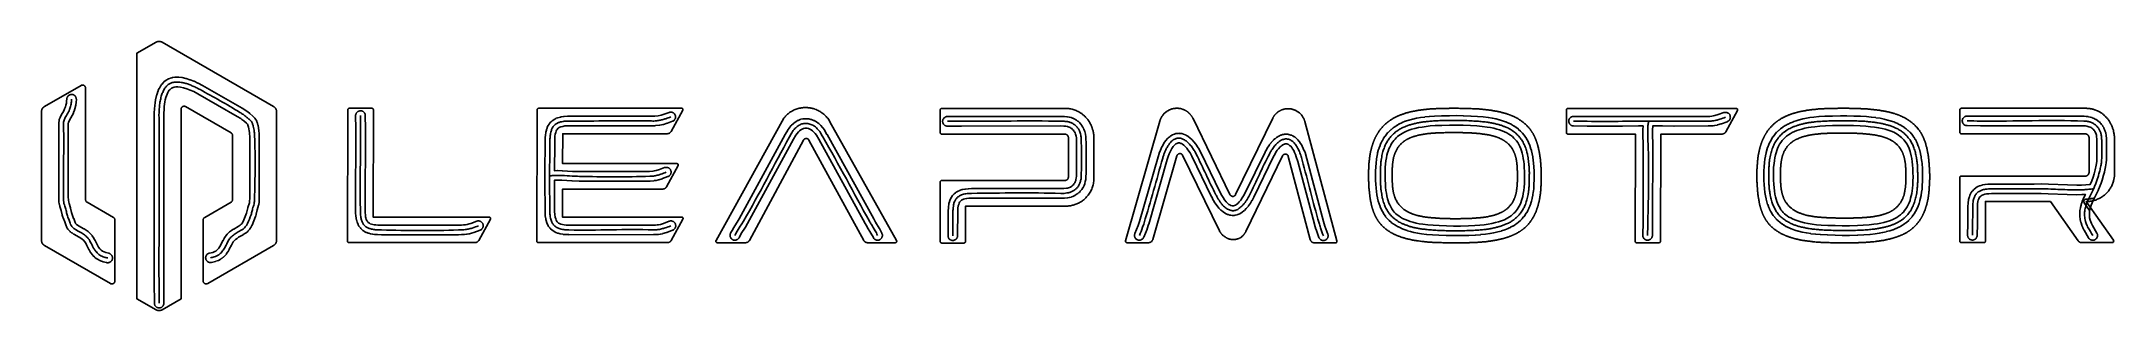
# Model space of a CAD drawing. Header units: millimetres. Extents: x 0 to 1730, y 0 to 225.
import ezdxf

# ---------------------------------------------------------------- set-up
doc = ezdxf.new("R2010")
doc.units = ezdxf.units.MM
for name, color, linetype in [('CENTERLINE', 1, 'Continuous'), ('GROOVE_8MM', 3, 'Continuous'), ('OUTLINE', 7, 'Continuous'), ('PROBLEM', 6, 'Continuous')]:
    doc.layers.add(name, color=color, linetype=linetype)

msp = doc.modelspace()

# ---------------------------------------------------------------- linework, layer by layer
at = {"layer": 'CENTERLINE'}
for points in [[(141, 44.1), (144.1, 44.9), (146.3, 45.7), (147.5, 46.4), (148.4, 47), (149.2, 47.7), (149.9, 48.4), (151.2, 49.9), (152.2, 51.4), (153.2, 53), (155, 56.7), (155.9, 58.4), (156.9, 59.9), (158.1, 61.4), (159.4, 62.6), (160.9, 63.7), (162.4, 64.7), (166.2, 66.9), (168.2, 68.1), (169.5, 69.3), (170.6, 70.5), (171.3, 71.7), (172, 72.9), (174.9, 80.1), (175.4, 81.6), (176.2, 85.1), (177.4, 89.3), (177.7, 91.2), (177.8, 93.3), (177.8, 145.9), (177.7, 147.9), (177.6, 149.5), (176.7, 154.2), (176.4, 155.4), (176, 156.5), (175.5, 157.5), (174.8, 158.5), (173.7, 159.6), (171.4, 161.5), (169.8, 162.9), (168.5, 163.8), (165.5, 165.7), (132.4, 184.7), (128.8, 186.6), (125.6, 188), (122.6, 189.2), (119.6, 190.1), (116.7, 190.7), (114, 191), (111.9, 191), (109.8, 190.7), (108.6, 190.4), (107.5, 189.9), (106.4, 189.3), (105.3, 188.5), (104.4, 187.6), (103.6, 186.7), (102.8, 185.5), (101.9, 184), (101.2, 182.4), (100.5, 180.8), (100, 179.1), (99.5, 177), (99.1, 175.1), (98.7, 173.2), (98.5, 170.9), (98.3, 168.6), (98.1, 164.9), (98.1, 160.7), (98.1, 23.5), (98.2, 6.2)], [(55.3, 44), (52.4, 44.7), (50.5, 45.4), (48.7, 46.4), (47.3, 47.5), (45.8, 49), (44.4, 50.8), (43.2, 52.8), (41.2, 56.7), (40.3, 58.4), (39.1, 60.2), (38, 61.5), (36.5, 62.8), (35.1, 63.9), (33.4, 64.9), (29, 67.4), (27.6, 68.3), (26.5, 69.1), (25.4, 70.3), (24.8, 71.2), (24.3, 72.1), (23.1, 75.6), (21.7, 79.1), (21.2, 80.9), (20.4, 84.7), (19.2, 88.3), (18.8, 89.6), (18.5, 91.9), (18.4, 94.9), (18.4, 154.6), (18.4, 156.4), (18.7, 158.3), (19.3, 160), (19.9, 161.3), (22.1, 165.1), (23, 167), (23.8, 169), (24.3, 170.7), (24.7, 172.6), (25, 174.5), (25.2, 176.6)], [(266.2, 163), (266.3, 152.1), (266.1, 85.3), (266.2, 81.5), (266.3, 79.7), (266.6, 77.8), (266.9, 76.4), (267.4, 74.9), (267.9, 73.6), (268.4, 72.6), (269.3, 71.5), (270, 70.7), (270.8, 70.1), (271.7, 69.5), (272.8, 69), (274.1, 68.5), (275.5, 68.1), (277.1, 67.8), (278.5, 67.6), (280.4, 67.5), (283.8, 67.4), (347.9, 67.4), (350.5, 67.5), (352.6, 67.6), (354.4, 67.8), (356.1, 68.1), (357.8, 68.5), (359.5, 69), (364.7, 70.9)], [(525.2, 161.9), (521, 160.4), (518, 159.5), (515.2, 158.9), (512.1, 158.5), (508.2, 158.5), (439.3, 158.4), (436.3, 158.3), (434.2, 157.9), (432, 157.3), (431, 156.9), (430.1, 156.5), (428.8, 155.6), (428, 154.9), (427.1, 153.8), (426.3, 152.6), (425.7, 151.3), (425.3, 150), (424.8, 148.1), (424.6, 146.4), (424.4, 144.4), (424.3, 142.7), (424.3, 132.3), (424.1, 124.1), (424, 105.8), (424, 99.1), (424.2, 92.4), (424.2, 82.8), (424.4, 79.8), (424.8, 77.2), (425.3, 75.5), (425.8, 74), (426.5, 72.8), (427.3, 71.6), (428.3, 70.6), (429.4, 69.8), (430.7, 69.1), (432.1, 68.5), (433.8, 68), (435.8, 67.7), (437.7, 67.5), (440.2, 67.4), (510.8, 67.5), (512.6, 67.5), (514.3, 67.7), (515.7, 67.9), (517.4, 68.3), (520.5, 69.1), (525.3, 70.9)], [(697.7, 62.9), (695.7, 66.8), (692.6, 71.9), (691, 74.7), (652.1, 145.2), (650, 148.7), (648.8, 150.4), (647.4, 152), (645.9, 153.5), (644.4, 154.5), (642.9, 155.3), (641.2, 155.9), (639.5, 156.3), (637.7, 156.4), (636.3, 156.3), (634.6, 156), (633, 155.3), (631.4, 154.4), (630, 153.3), (628.8, 152.1), (627.4, 150.5), (626.2, 148.7), (624.2, 145.2), (585.8, 74.8), (584, 71.8), (580.6, 66.4), (578.6, 62.9)], [(760.5, 62.6), (760.6, 82.9), (760.8, 85.9), (761.2, 88.5), (761.5, 89.9), (762.1, 91.4), (762.7, 92.6), (763.5, 93.8), (764.3, 94.6), (765.4, 95.5), (766.6, 96.2), (767.9, 96.7), (769.5, 97.3), (771.5, 97.6), (773.7, 97.9), (776.2, 98), (850.7, 98), (853.3, 98), (855.8, 98.3), (857, 98.5), (858.2, 98.8), (859.4, 99.2), (860.5, 99.7), (862.3, 100.9), (863.2, 101.7), (864.1, 102.5), (864.9, 103.5), (865.8, 104.8), (866.3, 105.9), (866.9, 107.4), (867.2, 108.6), (867.5, 110.2), (867.6, 112.3), (867.7, 114.6), (867.7, 140.5), (867.6, 143.4), (867.5, 144.9), (867.3, 146.5), (866.7, 148.7), (866.2, 150.2), (865.6, 151.3), (864.9, 152.4), (864.2, 153.3), (863.2, 154.4), (862.3, 155.2), (861.3, 155.9), (860.2, 156.6), (859.1, 157.1), (858, 157.5), (856.9, 157.8), (855.4, 158), (853.3, 158.2), (850.6, 158.3), (767.7, 158.2), (756, 158.2)], [(1237.3, 138.8), (1238.2, 136.8), (1238.9, 134.7), (1239.5, 132.7), (1240.1, 130.2), (1240.6, 127.7), (1240.9, 125.3), (1241.2, 122.8), (1241.4, 119.9), (1241.6, 116.4), (1241.6, 112.8), (1241.6, 109.2), (1241.5, 106), (1241.3, 102.8), (1241, 100), (1240.6, 97.1), (1240.1, 94.7), (1239.5, 92.6), (1239, 90.8), (1238.3, 88.8), (1237.6, 87.1), (1236.8, 85.5), (1235.9, 83.9), (1234.9, 82.3), (1233.8, 80.8), (1232.6, 79.4), (1231.6, 78.4), (1230.2, 77.2), (1228.8, 76), (1227.3, 75), (1225.8, 74), (1224.1, 73.1), (1222.5, 72.4), (1219.8, 71.3), (1217.1, 70.4), (1214.3, 69.6), (1211.2, 68.9), (1208, 68.3), (1204.5, 67.8), (1200.6, 67.4), (1196.4, 67.1), (1191.1, 66.9), (1184.3, 66.7), (1178.3, 66.7), (1172.3, 66.8), (1166.3, 67), (1161, 67.3), (1156.4, 67.7), (1152.2, 68.2), (1149, 68.7), (1146.2, 69.3), (1143.4, 69.9), (1141, 70.6), (1138.7, 71.5), (1136.3, 72.4), (1134, 73.5), (1132.1, 74.6), (1130.3, 75.8), (1128.9, 76.9), (1127.2, 78.4), (1125.9, 79.7), (1124.8, 81.1), (1123.5, 82.9), (1122.4, 84.8), (1121.4, 86.7), (1120.7, 88.4), (1120, 90.4), (1119.4, 92.5), (1118.8, 95), (1118.4, 97.4), (1118, 99.9), (1117.7, 102.7), (1117.5, 105.6), (1117.3, 109.1), (1117.3, 113), (1117.3, 116.6), (1117.5, 119.8), (1117.7, 123), (1118, 125.8), (1118.4, 128.3), (1118.9, 130.8), (1119.4, 132.9), (1120, 134.6), (1120.7, 136.6), (1121.4, 138.3), (1122.4, 140.2), (1123.3, 141.8), (1124.3, 143.3), (1125.4, 144.8), (1126.6, 146.1), (1127.7, 147.2), (1129, 148.4), (1130.4, 149.6), (1131.9, 150.6), (1133.4, 151.6), (1135, 152.4), (1137, 153.4), (1139.6, 154.5), (1142.4, 155.4), (1145.1, 156.1), (1148.3, 156.8), (1151.4, 157.4), (1154.9, 157.9), (1158.5, 158.2), (1162.7, 158.6), (1168.4, 158.8), (1175.1, 158.9), (1180.7, 159), (1186.4, 158.9), (1192.7, 158.6), (1198, 158.3), (1202.6, 157.9), (1206.9, 157.4), (1210, 156.9), (1212.8, 156.3), (1215.6, 155.6), (1218, 154.9), (1220.4, 154), (1222.7, 153.1), (1224.6, 152.1), (1226.5, 151), (1228.3, 149.8), (1230, 148.5), (1231.6, 147), (1232.9, 145.7), (1234, 144.3), (1235.3, 142.5), (1236.4, 140.7), (1237.3, 138.8)], [(1405.4, 161.7), (1400.5, 159.9), (1397.5, 159.1), (1395.7, 158.7), (1394.3, 158.5), (1392.6, 158.3), (1390.8, 158.3), (1362.3, 158.2), (1352.8, 158.3), (1332.6, 158.3), (1319.4, 158.2), (1289.8, 158.2), (1278.5, 158.3)], [(1340.3, 62.8), (1340.5, 74.2), (1340.7, 139.3), (1340.4, 146.9), (1340.4, 150.8), (1340.6, 154.6), (1340.8, 156.4), (1341.1, 158.3)], [(1447.1, 141.1), (1446, 139.2), (1445.1, 137.2), (1444.3, 135.2), (1443.6, 133.1), (1443.1, 131), (1442.5, 128.6), (1442.1, 126.1), (1441.8, 123.2), (1441.6, 120), (1441.4, 116.5), (1441.4, 112.9), (1441.4, 109), (1441.6, 105.5), (1441.8, 102.3), (1442.2, 99.4), (1442.6, 96.6), (1443.1, 94.1), (1443.7, 92), (1444.3, 90), (1444.9, 88.3), (1445.7, 86.6), (1446.5, 85), (1447.4, 83.4), (1448.4, 81.9), (1449.5, 80.4), (1450.5, 79.3), (1451.8, 78.1), (1453.2, 76.9), (1454.7, 75.8), (1456.2, 74.8), (1457.8, 73.9), (1459.4, 73.1), (1461.7, 72), (1464.4, 71.1), (1467.2, 70.2), (1470.3, 69.5), (1473.5, 68.8), (1477, 68.3), (1480.9, 67.9), (1484.8, 67.5), (1490.4, 67.2), (1496.8, 67), (1502.8, 66.9), (1508.8, 66.9), (1515.6, 67.1), (1520.5, 67.3), (1525.5, 67.7), (1529.7, 68.2), (1532.9, 68.7), (1535.7, 69.2), (1538.5, 69.8), (1541.3, 70.6), (1543.7, 71.4), (1546, 72.3), (1548.3, 73.4), (1550.3, 74.4), (1552.1, 75.6), (1553.9, 76.9), (1555.5, 78.4), (1556.8, 79.7), (1558, 81.1), (1559.3, 82.9), (1560.4, 84.7), (1561.4, 86.7), (1562.3, 88.7), (1563.1, 90.7), (1563.7, 92.8), (1564.2, 94.9), (1564.7, 97.1), (1565, 99.5), (1565.3, 102), (1565.6, 104.9), (1565.7, 108.1), (1565.8, 111.7), (1565.7, 115.2), (1565.6, 118.8), (1565.4, 122), (1565.1, 124.8), (1564.7, 127.7), (1564.2, 130.2), (1563.2, 134), (1562.5, 136.1), (1561.9, 137.8), (1561.1, 139.4), (1560.2, 141), (1559.3, 142.6), (1558.4, 143.8), (1557.3, 145.2), (1556.3, 146.3), (1555, 147.6), (1553.6, 148.8), (1552.1, 149.9), (1550.6, 150.9), (1549, 151.8), (1547.4, 152.6), (1545.1, 153.6), (1542.4, 154.6), (1539.6, 155.4), (1536.9, 156.1), (1533.7, 156.7), (1530.2, 157.3), (1526.7, 157.7), (1522.8, 158.1), (1517.8, 158.4), (1512.2, 158.6), (1506.5, 158.7), (1501.2, 158.7), (1494.5, 158.6), (1488.6, 158.4), (1483.7, 158.1), (1479.5, 157.7), (1476.4, 157.3), (1473.5, 156.9), (1470.8, 156.3), (1468, 155.6), (1465.6, 154.9), (1463.5, 154.2), (1461.2, 153.3), (1459.2, 152.3), (1457.3, 151.3), (1455.5, 150.1), (1453.7, 148.8), (1452.3, 147.6), (1451, 146.3), (1449.6, 144.7), (1448.3, 142.9), (1447.1, 141.1)], [(1711.8, 62.8), (1708, 69.2), (1707, 71.1), (1706.4, 72.7), (1705.8, 74.6), (1705.2, 77), (1705, 79.1), (1704.9, 81.2), (1705.1, 83.1), (1705.4, 85.2), (1705.9, 87.3), (1706.7, 89.6), (1708.4, 93.5), (1711.8, 100.5), (1713.3, 103.7), (1714.6, 107), (1715.8, 110.3), (1716.7, 113.3), (1717.6, 116.8), (1718.5, 120.9), (1719.1, 124.2), (1719.2, 126), (1719.3, 128.1), (1719.3, 140.4), (1719.2, 143.4), (1719, 145.9), (1718.7, 147.5), (1718.4, 148.7), (1718, 149.8), (1717.4, 150.9), (1716.8, 152), (1716.1, 153), (1715.3, 154), (1714.5, 154.8), (1713.5, 155.6), (1712.5, 156.3), (1711.4, 156.9), (1709.9, 157.5), (1708.7, 157.9), (1707.5, 158.1), (1706, 158.3), (1704.4, 158.4), (1618.2, 158.4), (1606.9, 158.6)], [(916.2, 62.9), (918.9, 69.6), (920.1, 73.3), (935.7, 127.4), (936.5, 130.1), (937.4, 132.6), (938.6, 135.1), (940, 137.6), (941.4, 139.6), (942.8, 141.2), (944.4, 142.6), (945.8, 143.4), (947, 143.8), (947.6, 144), (949.2, 144.2), (950.5, 144), (952, 143.6), (953.1, 143.1), (954.5, 142.3), (955.9, 141.3), (957.3, 139.9), (958.7, 138.4), (959.9, 136.8), (961.9, 133.9), (963.6, 130.8), (980.1, 96.8), (981.5, 94.2), (982.7, 92.2), (984.1, 90.2), (985.6, 88.2), (987.1, 86.7), (988.5, 85.6), (989.8, 84.7), (991.3, 84.1), (992.8, 83.7), (994, 83.5), (995.3, 83.6), (996.8, 84), (998.3, 84.6), (999.6, 85.5), (1001, 86.6), (1002.5, 88.1), (1004.1, 90), (1005.5, 92), (1006.7, 94), (1008.1, 96.6), (1024.7, 130.8), (1025.7, 132.6), (1026.9, 134.6), (1028.1, 136.3), (1029.3, 137.9), (1031, 139.7), (1031.9, 140.5), (1032.8, 141.3), (1034.6, 142.4), (1035.7, 142.9), (1036.4, 143.1), (1037.6, 143.4), (1038.3, 143.5), (1039.9, 143.4), (1041.6, 142.9), (1042.2, 142.6), (1043.3, 141.9), (1044.3, 141.2), (1045.4, 140.1), (1046.5, 138.7), (1047.4, 137.4), (1048.5, 135.6), (1049.4, 133.8), (1050.1, 132), (1050.9, 129.9), (1052.1, 125.8), (1066.1, 73.2), (1067.3, 69.2), (1069.8, 62.6)], [(424, 112.5), (426.8, 112.9), (430.5, 113), (434.4, 112.9), (442.9, 112.4), (448.9, 112.2), (507.6, 112.3), (510.8, 112.5), (512.2, 112.7), (513.9, 113.1), (516.9, 114), (521.4, 115.7)], [(1712.4, 101.8), (1710.5, 101.6), (1706.4, 101.2), (1702.6, 100.9), (1698.5, 100.8), (1690.6, 101), (1674.7, 101.7), (1668.7, 101.9), (1662.8, 101.8), (1627.3, 101.8), (1624.7, 101.7), (1622.4, 101.4), (1620.7, 101.1), (1618.8, 100.5), (1617.5, 99.9), (1616.3, 99.2), (1615.2, 98.3), (1614.5, 97.5), (1613.7, 96.4), (1613.1, 95.1), (1612.5, 93.6), (1612.1, 91.9), (1611.7, 89.6), (1611.6, 86.6), (1611.5, 72.7), (1611.3, 63)]]:
    msp.add_spline(points, degree=3, dxfattribs=at)
at = {"layer": 'GROOVE_8MM'}
for points in [[(149.4, 42.9), (149.8, 43.1), (150.6, 43.7), (150.9, 43.9), (151.7, 44.6), (152, 44.8), (152.7, 45.5), (153, 45.8), (154.3, 47.3), (154.5, 47.6), (155.5, 49.1), (155.7, 49.4), (156.6, 51.1), (156.7, 51.3), (158.5, 54.8), (159.3, 56.3), (160.1, 57.5), (161, 58.6), (162, 59.5), (163.2, 60.4), (164.5, 61.3), (168.2, 63.4), (168.4, 63.5), (170.4, 64.8), (170.7, 65.1), (172.1, 66.2), (172.5, 66.6), (173.6, 67.8), (173.9, 68.3), (174.7, 69.5), (174.9, 69.9), (175.5, 71.1), (175.7, 71.4), (178.6, 78.6), (178.8, 79), (179.2, 80.5), (179.3, 80.7), (180, 84.1), (181.2, 88.2), (181.3, 88.7), (181.6, 90.6), (181.7, 91), (181.8, 93.1), (181.8, 93.3), (181.8, 145.9), (181.8, 146.1), (181.7, 148.1), (181.7, 148.3), (181.5, 149.9), (181.5, 150.2), (180.7, 154.9), (180.6, 155.1), (180.3, 156.3), (180.2, 156.7), (179.8, 157.8), (179.6, 158.4), (179.1, 159.3), (178.9, 159.6), (178.7, 159.9), (178, 160.9), (177.6, 161.3), (176.5, 162.4), (176.3, 162.6), (174, 164.6), (173.9, 164.6), (172.3, 166), (172.1, 166.1), (170.8, 167.1), (170.6, 167.2), (167.6, 169.1), (167.5, 169.1), (134.4, 188.2), (134.3, 188.2), (130.7, 190.1), (130.5, 190.2), (127.3, 191.7), (127.1, 191.8), (124.1, 192.9), (123.8, 193), (120.8, 193.9), (120.5, 194), (117.5, 194.7), (117.1, 194.7), (114.5, 195), (114, 195), (111.9, 195), (111.4, 195), (109.3, 194.7), (108.7, 194.6), (107.5, 194.2), (107.1, 194.1), (106, 193.6), (105.5, 193.4), (104.5, 192.8), (104, 192.5), (102.9, 191.7), (102.5, 191.4), (101.6, 190.5), (101.4, 190.2), (100.6, 189.3), (100.3, 189), (99.5, 187.8), (99.3, 187.5), (98.4, 186), (98.3, 185.7), (97.5, 184.1), (97.4, 183.8), (96.8, 182.2), (96.7, 182), (96.2, 180.3), (96.1, 180.1), (95.6, 178), (95.5, 177.8), (95.1, 175.9), (95.1, 175.8), (94.8, 173.8), (94.8, 173.7), (94.5, 171.4), (94.5, 171.2), (94.3, 169), (94.3, 168.8), (94.1, 165.1), (94.1, 165), (94.1, 160.7), (94.1, 160.7), (94.1, 23.5), (94.1, 23.5), (94.2, 6.2), (94.2, 5.8), (94.3, 5.4), (94.4, 5), (94.5, 4.7), (94.7, 4.3), (94.9, 4), (95.1, 3.7), (95.4, 3.4), (95.7, 3.1), (96, 2.9), (96.3, 2.7), (96.7, 2.5), (97, 2.4), (97.4, 2.3), (97.8, 2.2), (98.2, 2.2), (98.6, 2.2), (99, 2.3), (99.4, 2.4), (99.7, 2.5), (100.1, 2.7), (100.4, 2.9), (100.7, 3.1), (101, 3.4), (101.3, 3.7), (101.5, 4), (101.7, 4.4), (101.9, 4.7), (102, 5.1), (102.1, 5.5), (102.2, 5.8), (102.2, 6.2), (102.1, 23.5), (102.1, 160.7), (102.1, 164.8), (102.3, 168.4), (102.5, 170.5), (102.7, 172.6), (103, 174.4), (103.3, 176.1), (103.8, 178), (104.3, 179.4), (104.8, 180.8), (105.4, 182.2), (106.1, 183.4), (106.7, 184.2), (107.3, 184.9), (107.9, 185.4), (108.6, 186), (109.3, 186.3), (110, 186.6), (110.7, 186.8), (112.2, 187), (113.8, 187), (116, 186.8), (118.6, 186.2), (121.3, 185.4), (124.1, 184.3), (127.1, 183), (130.5, 181.2), (163.4, 162.2), (166.3, 160.5), (167.3, 159.7), (168.8, 158.5), (171, 156.7), (171.8, 155.8), (172.1, 155.3), (172.3, 154.9), (172.6, 154.2), (172.8, 153.3), (173.6, 148.9), (173.7, 147.6), (173.8, 145.9), (173.8, 93.5), (173.7, 91.7), (173.5, 90.2), (172.3, 86.2), (172.3, 85.9), (171.5, 82.6), (171.2, 81.4), (168.3, 74.6), (167.9, 73.7), (167.4, 72.9), (166.7, 72.2), (165.8, 71.4), (164.1, 70.3), (160.4, 68.2), (160.3, 68.1), (158.8, 67.1), (158.5, 67), (157, 65.8), (156.6, 65.5), (155.3, 64.2), (155, 63.9), (153.8, 62.4), (153.5, 62), (152.6, 60.6), (152.4, 60.3), (151.5, 58.6), (151.4, 58.5), (149.6, 54.9), (148.8, 53.5), (148, 52.3), (147, 51.2), (146.5, 50.7), (146, 50.2), (145.4, 49.8), (144.6, 49.4), (142.9, 48.7), (140.1, 48), (139.7, 47.9), (139.3, 47.8), (139, 47.6), (138.7, 47.4), (138.4, 47.1), (138.1, 46.9), (137.8, 46.6), (137.6, 46.2), (137.4, 45.9), (137.3, 45.5), (137.2, 45.1), (137.1, 44.8), (137, 44.4), (137, 44), (137.1, 43.6), (137.1, 43.2), (137.3, 42.8), (137.4, 42.5), (137.6, 42.1), (137.8, 41.8), (138, 41.5), (138.3, 41.2), (138.6, 41), (138.9, 40.7), (139.3, 40.5), (139.7, 40.4), (140, 40.3), (140.4, 40.2), (140.8, 40.2), (141.2, 40.2), (141.6, 40.2), (142, 40.3), (145.1, 41), (145.6, 41.2), (147.7, 42), (148.2, 42.2), (149.4, 42.9)], [(48.8, 51.6), (47.7, 53), (46.7, 54.7), (44.8, 58.5), (44.7, 58.7), (43.8, 60.4), (43.6, 60.6), (42.4, 62.4), (42.2, 62.8), (41, 64.1), (40.7, 64.5), (39.2, 65.8), (38.9, 66.1), (37.4, 67.1), (37.2, 67.3), (35.5, 68.3), (35.4, 68.4), (31, 70.9), (29.9, 71.6), (29.2, 72.1), (28.5, 72.8), (28.3, 73.2), (28, 73.7), (26.9, 77), (26.8, 77.1), (25.5, 80.3), (25.1, 81.9), (24.3, 85.6), (24.2, 86), (23, 89.4), (22.8, 90.5), (22.5, 92.3), (22.4, 95), (22.4, 154.6), (22.4, 156.1), (22.6, 157.4), (23, 158.4), (23.4, 159.3), (25.6, 163.1), (25.8, 163.4), (26.7, 165.3), (26.8, 165.6), (27.5, 167.6), (27.6, 167.8), (28.1, 169.5), (28.2, 169.8), (28.6, 171.7), (28.7, 172), (28.9, 174), (29, 174.2), (29.2, 176.3), (29.2, 176.7), (29.1, 177.1), (29.1, 177.5), (29, 177.8), (28.8, 178.2), (28.7, 178.6), (28.5, 178.9), (28.2, 179.2), (28, 179.5), (27.7, 179.8), (27.3, 180), (27, 180.2), (26.6, 180.3), (26.3, 180.5), (25.9, 180.6), (25.5, 180.6), (25.1, 180.6), (24.7, 180.6), (24.3, 180.5), (23.9, 180.4), (23.6, 180.3), (23.2, 180.1), (22.9, 179.9), (22.6, 179.7), (22.3, 179.4), (22, 179.1), (21.8, 178.8), (21.6, 178.5), (21.4, 178.1), (21.3, 177.7), (21.2, 177.3), (21.2, 177), (21, 175), (20.8, 173.3), (20.4, 171.7), (20, 170.3), (19.3, 168.6), (18.6, 166.9), (16.5, 163.3), (16.4, 163.1), (15.7, 161.8), (15.6, 161.6), (15.5, 161.3), (14.9, 159.6), (14.8, 159.3), (14.7, 158.9), (14.5, 157), (14.4, 156.5), (14.4, 154.8), (14.4, 154.6), (14.4, 94.9), (14.4, 94.7), (14.5, 91.7), (14.5, 91.3), (14.9, 89), (15, 88.6), (15.4, 87.2), (15.4, 87), (16.5, 83.7), (17.3, 80.1), (17.3, 79.8), (17.9, 78), (18, 77.6), (19.4, 74.2), (20.6, 70.8), (20.8, 70.3), (21.2, 69.4), (21.5, 68.9), (22.1, 68.1), (22.3, 67.8), (22.5, 67.5), (23.6, 66.4), (23.8, 66.1), (24.1, 65.9), (25.2, 65.1), (25.5, 64.9), (26.8, 64), (27, 63.9), (31.4, 61.4), (32.9, 60.6), (34, 59.7), (35.1, 58.8), (35.9, 57.8), (36.9, 56.3), (37.7, 54.9), (39.6, 51), (39.8, 50.7), (40.9, 48.7), (41.2, 48.4), (42.6, 46.5), (42.9, 46.1), (44.4, 44.6), (44.6, 44.4), (44.9, 44.2), (46.3, 43.2), (46.5, 43), (46.8, 42.9), (48.7, 41.9), (49.2, 41.7), (51, 41), (51.4, 40.9), (54.3, 40.1), (54.7, 40), (55.1, 40), (55.5, 40), (55.8, 40), (56.2, 40.1), (56.6, 40.2), (57, 40.4), (57.3, 40.5), (57.6, 40.8), (58, 41), (58.2, 41.3), (58.5, 41.6), (58.7, 41.9), (58.9, 42.3), (59, 42.6), (59.2, 43), (59.2, 43.4), (59.3, 43.8), (59.3, 44.2), (59.2, 44.6), (59.2, 44.9), (59.1, 45.3), (58.9, 45.7), (58.7, 46), (58.5, 46.4), (58.3, 46.7), (58, 46.9), (57.7, 47.2), (57.4, 47.4), (57, 47.6), (56.7, 47.7), (56.3, 47.9), (53.6, 48.6), (52.2, 49.1), (50.8, 49.8), (49.9, 50.5), (48.8, 51.6)], [(262.2, 81.4), (262.2, 81.2), (262.3, 79.4), (262.4, 79.1), (262.6, 77.2), (262.7, 76.9), (263, 75.5), (263.1, 75.2), (263.5, 73.7), (263.7, 73.3), (264.2, 72), (264.4, 71.6), (264.9, 70.7), (265.2, 70.3), (266.1, 69.1), (266.4, 68.7), (267.1, 68), (267.5, 67.6), (268.3, 67), (268.7, 66.7), (269.6, 66.1), (269.9, 65.9), (271, 65.4), (271.4, 65.2), (272.7, 64.7), (273.1, 64.6), (274.5, 64.2), (274.8, 64.2), (276.3, 63.9), (276.6, 63.8), (278, 63.6), (278.2, 63.6), (280.1, 63.5), (280.3, 63.5), (283.7, 63.4), (283.8, 63.4), (347.9, 63.4), (347.9, 63.4), (350.6, 63.5), (350.7, 63.5), (352.8, 63.6), (353.1, 63.6), (354.8, 63.8), (355.1, 63.8), (356.8, 64.2), (357.1, 64.2), (358.8, 64.6), (359, 64.7), (360.7, 65.2), (360.9, 65.3), (366, 67.2), (366.4, 67.3), (366.7, 67.5), (367.1, 67.7), (367.4, 68), (367.6, 68.3), (367.9, 68.6), (368.1, 68.9), (368.3, 69.2), (368.4, 69.6), (368.5, 70), (368.6, 70.4), (368.7, 70.8), (368.7, 71.2), (368.6, 71.5), (368.5, 71.9), (368.4, 72.3), (368.3, 72.7), (368.1, 73), (367.9, 73.3), (367.6, 73.6), (367.3, 73.9), (367, 74.2), (366.7, 74.4), (366.3, 74.6), (366, 74.7), (365.6, 74.8), (365.2, 74.9), (364.8, 74.9), (364.4, 74.9), (364, 74.9), (363.7, 74.8), (363.3, 74.7), (358.2, 72.8), (356.8, 72.4), (355.3, 72), (353.8, 71.7), (352.3, 71.6), (350.4, 71.5), (347.8, 71.4), (283.8, 71.4), (280.6, 71.5), (278.9, 71.6), (277.7, 71.7), (276.4, 72), (275.4, 72.3), (274.4, 72.6), (273.7, 73), (273.2, 73.3), (272.7, 73.7), (272.3, 74.1), (271.8, 74.8), (271.5, 75.3), (271.1, 76.2), (270.8, 77.4), (270.5, 78.5), (270.3, 80.1), (270.2, 81.6), (270.1, 85.4), (270.3, 152.1), (270.3, 152.1), (270.2, 163.1), (270.2, 163.5), (270.1, 163.8), (270, 164.2), (269.9, 164.6), (269.7, 164.9), (269.5, 165.3), (269.3, 165.6), (269, 165.9), (268.7, 166.1), (268.4, 166.4), (268.1, 166.6), (267.7, 166.7), (267.4, 166.9), (267, 167), (266.6, 167), (266.2, 167), (265.8, 167), (265.4, 166.9), (265, 166.8), (264.7, 166.7), (264.3, 166.5), (264, 166.3), (263.7, 166.1), (263.4, 165.8), (263.1, 165.5), (262.9, 165.2), (262.7, 164.9), (262.5, 164.5), (262.4, 164.2), (262.3, 163.8), (262.2, 163.4), (262.2, 163), (262.3, 152.1), (262.1, 85.3), (262.1, 85.3), (262.2, 81.4)], [(508.1, 162.5), (439.3, 162.4), (439.1, 162.4), (436.1, 162.2), (435.7, 162.2), (433.6, 161.9), (433.2, 161.8), (431, 161.2), (430.6, 161.1), (429.6, 160.7), (429.3, 160.5), (428.3, 160.1), (427.9, 159.8), (426.6, 158.9), (426.1, 158.6), (425.3, 157.9), (424.9, 157.5), (424, 156.4), (423.7, 155.9), (422.9, 154.8), (422.7, 154.3), (422.1, 153), (421.9, 152.6), (421.5, 151.3), (421.4, 150.9), (420.9, 149), (420.9, 148.7), (420.6, 147), (420.6, 146.7), (420.4, 144.8), (420.4, 144.6), (420.3, 142.8), (420.3, 142.7), (420.3, 132.3), (420.1, 124.2), (420.1, 124.1), (420, 112.9), (420, 112.8), (420, 112.4), (420, 112.2), (420, 105.8), (420, 105.8), (420, 99), (420, 99), (420.2, 92.3), (420.2, 82.8), (420.2, 82.6), (420.4, 79.6), (420.4, 79.2), (420.8, 76.6), (420.9, 76.2), (421.4, 74.5), (421.5, 74.1), (422.1, 72.6), (422.3, 72.2), (422.9, 70.9), (423.2, 70.4), (424.1, 69.3), (424.2, 69.1), (424.5, 68.8), (425.4, 67.8), (425.7, 67.6), (425.9, 67.4), (427, 66.6), (427.5, 66.3), (428.7, 65.6), (429.2, 65.4), (430.7, 64.8), (431.1, 64.6), (432.8, 64.2), (433.2, 64.1), (435.1, 63.8), (435.4, 63.7), (437.3, 63.6), (437.6, 63.5), (440, 63.5), (440.2, 63.4), (510.8, 63.5), (511, 63.5), (512.7, 63.5), (512.9, 63.6), (514.7, 63.7), (514.9, 63.7), (516.3, 63.9), (516.5, 64), (518.2, 64.3), (518.6, 64.4), (521.6, 65.3), (521.9, 65.4), (526.7, 67.2), (527, 67.3), (527.4, 67.5), (527.7, 67.7), (528, 68), (528.3, 68.3), (528.5, 68.6), (528.7, 68.9), (528.9, 69.2), (529.1, 69.6), (529.2, 70), (529.3, 70.4), (529.3, 70.8), (529.3, 71.2), (529.2, 71.5), (529.2, 71.9), (529, 72.3), (528.9, 72.7), (528.7, 73), (528.5, 73.3), (528.2, 73.6), (527.9, 73.9), (527.6, 74.2), (527.3, 74.4), (527, 74.6), (526.6, 74.7), (526.2, 74.8), (525.8, 74.9), (525.4, 74.9), (525.1, 74.9), (524.7, 74.9), (524.3, 74.8), (523.9, 74.7), (519.2, 72.9), (516.5, 72.1), (515, 71.8), (513.8, 71.7), (512.3, 71.5), (510.7, 71.5), (440.2, 71.4), (438, 71.5), (436.3, 71.7), (434.7, 72), (433.4, 72.3), (432.4, 72.7), (431.6, 73.1), (430.9, 73.6), (430.4, 74.2), (429.9, 74.9), (429.5, 75.7), (429.1, 76.7), (428.7, 78), (428.4, 80.3), (428.2, 82.9), (428.2, 92.4), (428.2, 92.4), (428, 99.1), (428, 105.8), (428, 108.9), (430.5, 109), (434.2, 108.9), (442.6, 108.4), (442.8, 108.4), (448.8, 108.2), (448.9, 108.2), (507.6, 108.3), (507.9, 108.3), (511.1, 108.5), (511.4, 108.6), (512.8, 108.8), (513, 108.8), (514.8, 109.2), (515.1, 109.3), (518.1, 110.2), (518.3, 110.3), (522.8, 112), (523.2, 112.1), (523.5, 112.3), (523.8, 112.5), (524.1, 112.8), (524.4, 113.1), (524.7, 113.4), (524.9, 113.7), (525.1, 114.1), (525.2, 114.4), (525.3, 114.8), (525.4, 115.2), (525.4, 115.6), (525.4, 116), (525.4, 116.4), (525.3, 116.8), (525.2, 117.1), (525, 117.5), (524.8, 117.8), (524.6, 118.2), (524.3, 118.5), (524.1, 118.7), (523.7, 119), (523.4, 119.2), (523.1, 119.4), (522.7, 119.5), (522.3, 119.6), (521.9, 119.7), (521.5, 119.7), (521.2, 119.7), (520.8, 119.7), (520.4, 119.6), (520, 119.5), (515.7, 117.8), (512.9, 117), (511.4, 116.7), (510.3, 116.5), (507.4, 116.3), (449, 116.2), (443.1, 116.4), (434.7, 116.9), (434.5, 116.9), (430.6, 117), (430.4, 117), (428, 116.9), (428.1, 124.1), (428.3, 132.1), (428.3, 132.2), (428.3, 142.6), (428.4, 144.2), (428.5, 145.9), (428.7, 147.4), (429.1, 148.9), (429.4, 149.9), (429.8, 150.7), (430.3, 151.4), (430.8, 152.1), (431.2, 152.4), (432.1, 153), (432.7, 153.3), (433.3, 153.5), (435.1, 154), (436.8, 154.3), (439.5, 154.4), (508.2, 154.5), (508.3, 154.5), (512.2, 154.5), (512.5, 154.6), (515.7, 154.9), (516.1, 155), (518.8, 155.6), (519.2, 155.6), (522.2, 156.6), (522.4, 156.7), (526.6, 158.2), (526.9, 158.3), (527.3, 158.5), (527.6, 158.7), (527.9, 159), (528.2, 159.3), (528.4, 159.6), (528.6, 159.9), (528.8, 160.3), (529, 160.6), (529.1, 161), (529.1, 161.4), (529.2, 161.8), (529.2, 162.2), (529.1, 162.6), (529, 162.9), (528.9, 163.3), (528.8, 163.7), (528.6, 164), (528.4, 164.4), (528.1, 164.7), (527.8, 164.9), (527.5, 165.2), (527.2, 165.4), (526.8, 165.6), (526.5, 165.7), (526.1, 165.8), (525.7, 165.9), (525.3, 165.9), (524.9, 165.9), (524.5, 165.9), (524.2, 165.8), (523.8, 165.7), (519.7, 164.2), (517, 163.3), (514.6, 162.8), (511.8, 162.5), (508.1, 162.5)], [(655.6, 147.1), (655.5, 147.2), (653.5, 150.7), (653.3, 151), (652.1, 152.7), (651.9, 153), (650.5, 154.6), (650.1, 155), (648.6, 156.4), (648.2, 156.7), (646.7, 157.8), (646.3, 158), (644.7, 158.8), (644.3, 159), (642.6, 159.7), (642.1, 159.8), (640.4, 160.2), (640.1, 160.3), (639.8, 160.3), (638, 160.4), (637.5, 160.4), (636.1, 160.3), (635.7, 160.3), (635.4, 160.2), (633.7, 159.9), (633.4, 159.8), (633.1, 159.7), (631.5, 159), (631, 158.8), (629.4, 157.9), (629, 157.6), (627.6, 156.5), (627.3, 156.2), (626, 155), (625.7, 154.7), (624.3, 153), (624.1, 152.7), (622.9, 151), (622.8, 150.7), (620.7, 147.2), (620.7, 147.1), (582.3, 76.8), (580.6, 73.9), (577.2, 68.6), (577.1, 68.3), (575.1, 64.8), (574.9, 64.4), (574.8, 64.1), (574.7, 63.7), (574.6, 63.3), (574.6, 62.9), (574.6, 62.5), (574.7, 62.1), (574.8, 61.7), (574.9, 61.4), (575.1, 61), (575.3, 60.7), (575.5, 60.4), (575.7, 60.1), (576, 59.8), (576.3, 59.6), (576.7, 59.4), (577, 59.2), (577.4, 59), (577.8, 58.9), (578.2, 58.9), (578.6, 58.9), (579, 58.9), (579.3, 58.9), (579.7, 59), (580.1, 59.2), (580.5, 59.3), (580.8, 59.5), (581.1, 59.7), (581.4, 60), (581.7, 60.3), (581.9, 60.6), (582.1, 60.9), (584, 64.4), (587.4, 69.6), (587.4, 69.8), (589.2, 72.8), (589.3, 72.9), (627.7, 143.3), (629.6, 146.6), (630.6, 148.1), (631.7, 149.4), (632.6, 150.3), (633.7, 151.1), (634.7, 151.7), (635.8, 152.1), (636.9, 152.4), (637.7, 152.4), (638.9, 152.4), (640.1, 152.1), (641.2, 151.6), (642.3, 151), (643.4, 150.3), (644.6, 149.2), (645.7, 148), (646.7, 146.5), (648.6, 143.2), (687.5, 72.7), (687.5, 72.7), (689.1, 69.9), (689.1, 69.8), (692.2, 64.8), (694.2, 61), (694.4, 60.7), (694.6, 60.3), (694.9, 60), (695.2, 59.8), (695.5, 59.5), (695.8, 59.3), (696.2, 59.2), (696.5, 59), (696.9, 58.9), (697.3, 58.9), (697.7, 58.9), (698.1, 58.9), (698.5, 58.9), (698.9, 59), (699.2, 59.1), (699.6, 59.3), (699.9, 59.5), (700.2, 59.7), (700.5, 60), (700.8, 60.3), (701, 60.6), (701.2, 60.9), (701.4, 61.3), (701.5, 61.7), (701.6, 62), (701.7, 62.4), (701.7, 62.8), (701.7, 63.2), (701.7, 63.6), (701.6, 64), (701.4, 64.4), (701.3, 64.7), (699.2, 68.6), (699.1, 68.8), (696, 73.9), (694.5, 76.6), (655.6, 147.1)], [(765.8, 89.8), (766.2, 90.6), (766.7, 91.3), (767, 91.6), (767.7, 92.2), (768.4, 92.6), (769.3, 93), (770.5, 93.4), (772.1, 93.7), (774, 93.9), (776.3, 94), (850.7, 94), (850.8, 94), (853.4, 94), (853.7, 94.1), (856.2, 94.3), (856.5, 94.3), (857.7, 94.5), (858, 94.6), (859.2, 94.9), (859.6, 95), (860.7, 95.4), (861.1, 95.6), (862.2, 96.1), (862.6, 96.4), (864.4, 97.5), (864.8, 97.8), (865.8, 98.6), (866.1, 98.8), (866.9, 99.7), (867.2, 100), (868, 101), (868.2, 101.3), (869.1, 102.6), (869.3, 103), (869.9, 104.1), (870.1, 104.5), (870.6, 106), (870.7, 106.4), (871.1, 107.6), (871.1, 107.9), (871.4, 109.5), (871.4, 109.8), (871.6, 112), (871.6, 112.2), (871.7, 114.5), (871.7, 114.6), (871.7, 140.5), (871.7, 140.6), (871.6, 143.4), (871.6, 143.6), (871.5, 145.2), (871.5, 145.5), (871.3, 147.1), (871.2, 147.5), (870.6, 149.7), (870.5, 150.2), (869.9, 151.7), (869.7, 152), (869.2, 153.1), (869, 153.4), (868.3, 154.5), (868.1, 154.8), (867.4, 155.8), (867.1, 156.1), (866.2, 157.1), (865.9, 157.4), (865, 158.2), (864.7, 158.4), (863.7, 159.2), (863.3, 159.4), (862.3, 160), (861.9, 160.2), (860.8, 160.7), (860.5, 160.8), (859.3, 161.3), (859, 161.4), (858, 161.6), (857.6, 161.7), (856.1, 162), (855.7, 162), (853.6, 162.2), (853.3, 162.2), (850.7, 162.3), (850.6, 162.3), (767.7, 162.2), (767.6, 162.2), (756, 162.2), (755.6, 162.1), (755.2, 162.1), (754.8, 162), (754.4, 161.9), (754.1, 161.7), (753.8, 161.5), (753.4, 161.2), (753.2, 161), (752.9, 160.7), (752.7, 160.4), (752.5, 160), (752.3, 159.7), (752.2, 159.3), (752.1, 158.9), (752, 158.5), (752, 158.1), (752, 157.8), (752.1, 157.4), (752.2, 157), (752.3, 156.6), (752.5, 156.3), (752.7, 155.9), (752.9, 155.6), (753.2, 155.3), (753.5, 155.1), (753.8, 154.8), (754.1, 154.6), (754.5, 154.5), (754.9, 154.3), (755.2, 154.2), (755.6, 154.2), (756, 154.2), (767.7, 154.2), (850.6, 154.3), (853.1, 154.2), (854.9, 154.1), (856.1, 153.9), (856.8, 153.7), (857.6, 153.4), (858.4, 153), (859.1, 152.6), (859.8, 152.1), (860.4, 151.5), (861.1, 150.8), (861.6, 150.1), (862.1, 149.3), (862.5, 148.6), (862.9, 147.5), (863.4, 145.7), (863.6, 144.5), (863.7, 143.2), (863.7, 140.5), (863.7, 114.6), (863.6, 112.5), (863.5, 110.7), (863.3, 109.5), (863.1, 108.6), (862.6, 107.5), (862.3, 106.8), (861.6, 105.9), (861.1, 105.2), (860.5, 104.6), (859.9, 104.1), (858.6, 103.2), (857.8, 102.9), (857, 102.6), (856.1, 102.4), (855.3, 102.2), (853.1, 102), (850.7, 102), (776.2, 102), (776, 102), (773.6, 101.9), (773.3, 101.9), (771, 101.6), (770.7, 101.6), (768.8, 101.2), (768.4, 101.1), (766.7, 100.6), (766.3, 100.4), (765, 99.8), (764.5, 99.6), (763.3, 98.9), (762.8, 98.5), (761.7, 97.6), (761.3, 97.3), (760.6, 96.5), (760.3, 96.1), (759.5, 94.9), (759.2, 94.5), (758.5, 93.2), (758.3, 92.8), (757.8, 91.3), (757.7, 90.9), (757.3, 89.5), (757.2, 89.1), (756.8, 86.5), (756.8, 86.1), (756.6, 83.1), (756.6, 82.9), (756.5, 62.6), (756.5, 62.2), (756.5, 61.8), (756.6, 61.5), (756.8, 61.1), (756.9, 60.7), (757.1, 60.4), (757.4, 60.1), (757.6, 59.8), (757.9, 59.5), (758.2, 59.3), (758.6, 59.1), (758.9, 58.9), (759.3, 58.8), (759.7, 58.7), (760.1, 58.6), (760.4, 58.6), (760.8, 58.6), (761.2, 58.7), (761.6, 58.8), (762, 58.9), (762.3, 59.1), (762.7, 59.3), (763, 59.5), (763.3, 59.8), (763.5, 60), (763.8, 60.4), (764, 60.7), (764.2, 61.1), (764.3, 61.4), (764.4, 61.8), (764.4, 62.2), (764.5, 62.6), (764.6, 82.8), (764.7, 85.5), (765.1, 87.7), (765.4, 88.7), (765.8, 89.8)], [(1238.5, 144.9), (1237.3, 146.6), (1237.1, 146.9), (1236, 148.2), (1235.8, 148.4), (1234.5, 149.8), (1234.3, 150), (1232.7, 151.4), (1232.5, 151.6), (1230.8, 153), (1230.5, 153.1), (1228.7, 154.3), (1228.5, 154.5), (1226.6, 155.6), (1226.4, 155.7), (1224.4, 156.6), (1224.2, 156.7), (1221.9, 157.7), (1221.7, 157.8), (1219.3, 158.6), (1219.1, 158.7), (1216.7, 159.4), (1216.5, 159.5), (1213.8, 160.2), (1213.6, 160.2), (1210.8, 160.8), (1210.7, 160.8), (1207.5, 161.3), (1207.4, 161.4), (1203.1, 161.9), (1203, 161.9), (1198.4, 162.3), (1198.3, 162.3), (1193, 162.6), (1192.9, 162.6), (1186.5, 162.9), (1186.5, 162.9), (1180.8, 163), (1180.7, 163), (1175.1, 162.9), (1175, 162.9), (1168.3, 162.8), (1168.2, 162.8), (1162.5, 162.5), (1162.4, 162.5), (1158.2, 162.2), (1158.1, 162.2), (1154.5, 161.9), (1154.4, 161.8), (1150.9, 161.4), (1150.7, 161.3), (1147.6, 160.8), (1147.4, 160.7), (1144.3, 160), (1144.1, 160), (1141.3, 159.2), (1141.1, 159.2), (1138.4, 158.3), (1138.1, 158.2), (1135.5, 157.1), (1135.2, 157), (1133.3, 156.1), (1133.1, 156), (1131.5, 155.1), (1131.3, 155), (1129.8, 154), (1129.6, 153.9), (1128.1, 152.8), (1127.9, 152.7), (1126.5, 151.5), (1126.3, 151.4), (1125, 150.1), (1124.8, 150), (1123.8, 148.9), (1123.6, 148.8), (1122.4, 147.4), (1122.3, 147.2), (1121.2, 145.7), (1121, 145.5), (1120, 144), (1119.9, 143.8), (1119, 142.2), (1118.8, 142), (1117.9, 140.1), (1117.8, 139.9), (1117.1, 138.2), (1117, 138), (1116.2, 136), (1116.2, 135.8), (1115.6, 134), (1115.6, 133.9), (1115, 131.8), (1115, 131.6), (1114.5, 129.1), (1114.4, 128.9), (1114.1, 126.4), (1114, 126.3), (1113.7, 123.4), (1113.7, 123.3), (1113.5, 120.1), (1113.5, 120), (1113.3, 116.8), (1113.3, 116.6), (1113.3, 113.1), (1113.3, 113), (1113.3, 109.1), (1113.3, 109), (1113.5, 105.4), (1113.5, 105.3), (1113.7, 102.5), (1113.7, 102.3), (1114, 99.5), (1114, 99.3), (1114.4, 96.9), (1114.4, 96.7), (1114.9, 94.2), (1114.9, 94), (1115.5, 91.6), (1115.6, 91.4), (1116.2, 89.3), (1116.3, 89.1), (1117, 87.1), (1117.1, 86.8), (1117.8, 85.2), (1117.9, 85), (1118.8, 83), (1119, 82.7), (1120.1, 80.8), (1120.2, 80.6), (1121.5, 78.8), (1121.7, 78.5), (1122.9, 77.1), (1123.1, 76.9), (1124.3, 75.6), (1124.6, 75.4), (1126.2, 73.9), (1126.4, 73.7), (1127.9, 72.6), (1128.1, 72.5), (1129.9, 71.3), (1130.2, 71.1), (1132.1, 70), (1132.3, 69.9), (1134.6, 68.8), (1134.8, 68.7), (1137.1, 67.8), (1137.3, 67.7), (1139.7, 66.9), (1139.9, 66.8), (1142.3, 66.1), (1142.5, 66), (1145.3, 65.4), (1145.4, 65.3), (1148.2, 64.8), (1148.4, 64.8), (1151.6, 64.2), (1151.7, 64.2), (1155.9, 63.7), (1156.1, 63.7), (1160.7, 63.3), (1160.8, 63.3), (1166.1, 63), (1166.2, 63), (1172.2, 62.8), (1172.3, 62.8), (1178.3, 62.7), (1178.4, 62.7), (1184.4, 62.7), (1184.4, 62.7), (1191.2, 62.9), (1191.2, 62.9), (1196.5, 63.1), (1196.7, 63.1), (1200.9, 63.4), (1201, 63.5), (1204.9, 63.9), (1205.1, 63.9), (1208.6, 64.4), (1208.7, 64.4), (1211.9, 65), (1212.1, 65), (1215.2, 65.7), (1215.4, 65.8), (1218.1, 66.5), (1218.4, 66.6), (1221.1, 67.5), (1221.3, 67.6), (1224, 68.7), (1224.2, 68.8), (1225.9, 69.5), (1226, 69.6), (1227.6, 70.5), (1227.8, 70.6), (1229.4, 71.5), (1229.6, 71.7), (1231.1, 72.7), (1231.3, 72.9), (1232.7, 74), (1232.9, 74.2), (1234.3, 75.4), (1234.5, 75.6), (1235.5, 76.7), (1235.7, 76.9), (1236.8, 78.3), (1237, 78.5), (1238.1, 79.9), (1238.2, 80.2), (1239.2, 81.7), (1239.4, 81.9), (1240.3, 83.5), (1240.4, 83.7), (1241.2, 85.3), (1241.3, 85.5), (1242, 87.2), (1242, 87.4), (1242.8, 89.5), (1242.8, 89.7), (1243.4, 91.4), (1243.4, 91.6), (1243.9, 93.7), (1244, 93.9), (1244.5, 96.4), (1244.5, 96.6), (1244.9, 99.4), (1245, 99.6), (1245.3, 102.4), (1245.3, 102.6), (1245.5, 105.8), (1245.5, 105.9), (1245.6, 109.1), (1245.6, 109.2), (1245.6, 112.8), (1245.6, 112.9), (1245.6, 116.4), (1245.6, 116.5), (1245.4, 120.1), (1245.4, 120.2), (1245.2, 123.1), (1245.2, 123.2), (1244.9, 125.7), (1244.9, 125.8), (1244.5, 128.3), (1244.5, 128.5), (1244, 130.9), (1244, 131.1), (1243.4, 133.6), (1243.3, 133.8), (1242.7, 135.8), (1242.7, 136), (1242, 138.1), (1241.9, 138.3), (1241, 140.3), (1240.9, 140.6), (1240, 142.5), (1239.8, 142.7), (1238.7, 144.6), (1238.5, 144.9)], [(1393.9, 162.5), (1392.3, 162.3), (1390.7, 162.3), (1362.4, 162.2), (1352.8, 162.3), (1352.8, 162.3), (1332.6, 162.3), (1332.6, 162.3), (1319.4, 162.2), (1289.9, 162.2), (1278.6, 162.3), (1278.2, 162.3), (1277.8, 162.3), (1277.4, 162.2), (1277, 162), (1276.7, 161.9), (1276.3, 161.7), (1276, 161.4), (1275.7, 161.2), (1275.5, 160.9), (1275.2, 160.6), (1275, 160.2), (1274.8, 159.9), (1274.7, 159.5), (1274.6, 159.1), (1274.5, 158.7), (1274.5, 158.4), (1274.5, 158), (1274.6, 157.6), (1274.7, 157.2), (1274.8, 156.8), (1275, 156.5), (1275.2, 156.1), (1275.4, 155.8), (1275.7, 155.5), (1276, 155.2), (1276.3, 155), (1276.6, 154.8), (1277, 154.6), (1277.3, 154.5), (1277.7, 154.4), (1278.1, 154.3), (1278.5, 154.3), (1289.8, 154.2), (1289.8, 154.2), (1319.4, 154.2), (1319.4, 154.2), (1332.7, 154.3), (1336.6, 154.3), (1336.4, 151), (1336.4, 150.7), (1336.4, 146.8), (1336.4, 146.7), (1336.7, 139.2), (1336.5, 74.2), (1336.3, 62.9), (1336.3, 62.5), (1336.3, 62.1), (1336.4, 61.8), (1336.6, 61.4), (1336.7, 61), (1336.9, 60.7), (1337.1, 60.4), (1337.4, 60.1), (1337.7, 59.8), (1338, 59.6), (1338.3, 59.4), (1338.7, 59.2), (1339, 59), (1339.4, 58.9), (1339.8, 58.9), (1340.2, 58.8), (1340.6, 58.9), (1341, 58.9), (1341.4, 59), (1341.7, 59.1), (1342.1, 59.3), (1342.4, 59.5), (1342.8, 59.7), (1343, 59.9), (1343.3, 60.2), (1343.6, 60.5), (1343.8, 60.9), (1343.9, 61.2), (1344.1, 61.6), (1344.2, 62), (1344.3, 62.4), (1344.3, 62.8), (1344.5, 74.1), (1344.5, 74.2), (1344.7, 139.3), (1344.7, 139.4), (1344.4, 147), (1344.4, 150.7), (1344.6, 154.3), (1352.8, 154.3), (1362.3, 154.2), (1362.4, 154.2), (1390.8, 154.3), (1391, 154.3), (1392.8, 154.3), (1393, 154.4), (1394.7, 154.5), (1394.9, 154.5), (1396.3, 154.8), (1396.5, 154.8), (1398.3, 155.1), (1398.6, 155.2), (1401.6, 156.1), (1401.9, 156.2), (1406.7, 157.9), (1407.1, 158.1), (1407.4, 158.3), (1407.8, 158.5), (1408.1, 158.8), (1408.3, 159), (1408.6, 159.3), (1408.8, 159.7), (1409, 160), (1409.1, 160.4), (1409.2, 160.8), (1409.3, 161.1), (1409.4, 161.5), (1409.3, 161.9), (1409.3, 162.3), (1409.2, 162.7), (1409.1, 163.1), (1409, 163.4), (1408.8, 163.8), (1408.6, 164.1), (1408.3, 164.4), (1408, 164.7), (1407.7, 164.9), (1407.4, 165.1), (1407, 165.3), (1406.7, 165.5), (1406.3, 165.6), (1405.9, 165.7), (1405.5, 165.7), (1405.1, 165.7), (1404.7, 165.7), (1404.4, 165.6), (1404, 165.5), (1399.3, 163.8), (1396.5, 163), (1395.1, 162.7), (1393.9, 162.5)], [(1441.5, 138.9), (1441.4, 138.7), (1440.6, 136.6), (1440.5, 136.4), (1439.8, 134.4), (1439.8, 134.2), (1439.2, 132.1), (1439.2, 131.9), (1438.6, 129.4), (1438.6, 129.2), (1438.2, 126.7), (1438.2, 126.6), (1437.8, 123.7), (1437.8, 123.6), (1437.6, 120.4), (1437.6, 120.2), (1437.4, 116.7), (1437.4, 116.5), (1437.4, 113), (1437.4, 112.9), (1437.4, 109), (1437.4, 108.8), (1437.6, 105.3), (1437.6, 105.2), (1437.8, 102), (1437.9, 101.8), (1438.2, 99), (1438.2, 98.8), (1438.7, 96), (1438.7, 95.8), (1439.2, 93.3), (1439.2, 93.1), (1439.8, 91), (1439.8, 90.9), (1440.5, 88.8), (1440.6, 88.6), (1441.2, 86.9), (1441.3, 86.7), (1442, 85), (1442.1, 84.8), (1442.9, 83.2), (1443, 83), (1443.9, 81.4), (1444.1, 81.2), (1445.1, 79.6), (1445.2, 79.4), (1446.4, 78), (1446.5, 77.8), (1447.5, 76.7), (1447.7, 76.5), (1449, 75.2), (1449.2, 75), (1450.6, 73.8), (1450.8, 73.6), (1452.3, 72.6), (1452.5, 72.4), (1454, 71.4), (1454.2, 71.3), (1455.8, 70.4), (1456, 70.3), (1457.6, 69.5), (1457.8, 69.4), (1460.1, 68.4), (1460.4, 68.3), (1463.1, 67.3), (1463.3, 67.2), (1466, 66.4), (1466.2, 66.3), (1469.4, 65.6), (1469.6, 65.5), (1472.7, 64.9), (1472.9, 64.9), (1476.4, 64.4), (1476.5, 64.3), (1480.4, 63.9), (1480.6, 63.9), (1484.4, 63.5), (1484.6, 63.5), (1490.2, 63.2), (1490.3, 63.2), (1496.7, 63), (1496.7, 63), (1502.8, 62.9), (1502.8, 62.9), (1508.9, 62.9), (1508.9, 62.9), (1515.7, 63.1), (1515.7, 63.1), (1520.7, 63.3), (1520.8, 63.3), (1525.8, 63.7), (1525.9, 63.7), (1530.2, 64.2), (1530.3, 64.2), (1533.5, 64.7), (1533.6, 64.7), (1536.4, 65.3), (1536.6, 65.3), (1539.4, 65.9), (1539.5, 66), (1542.3, 66.7), (1542.5, 66.8), (1544.9, 67.6), (1545.1, 67.6), (1547.5, 68.6), (1547.7, 68.7), (1550, 69.7), (1550.2, 69.8), (1552.2, 70.9), (1552.4, 71), (1554.3, 72.2), (1554.5, 72.4), (1556.3, 73.7), (1556.5, 73.9), (1558.2, 75.4), (1558.4, 75.6), (1559.7, 76.9), (1559.8, 77.1), (1561, 78.5), (1561.2, 78.7), (1562.5, 80.5), (1562.7, 80.8), (1563.8, 82.7), (1564, 82.9), (1565, 84.8), (1565.1, 85.1), (1566, 87.1), (1566.1, 87.3), (1566.8, 89.4), (1566.9, 89.6), (1567.5, 91.7), (1567.6, 91.9), (1568.1, 94), (1568.1, 94.2), (1568.6, 96.3), (1568.6, 96.4), (1569, 98.9), (1569, 99.1), (1569.3, 101.6), (1569.3, 101.7), (1569.5, 104.6), (1569.5, 104.7), (1569.7, 107.9), (1569.7, 108), (1569.8, 111.6), (1569.8, 111.7), (1569.7, 115.3), (1569.7, 115.4), (1569.6, 118.9), (1569.6, 119.1), (1569.4, 122.3), (1569.4, 122.4), (1569.1, 125.2), (1569, 125.4), (1568.6, 128.3), (1568.6, 128.4), (1568.1, 130.9), (1568.1, 131.2), (1567.1, 135), (1567, 135.3), (1566.3, 137.3), (1566.2, 137.5), (1565.6, 139.2), (1565.5, 139.4), (1564.7, 141.1), (1564.6, 141.3), (1563.8, 142.9), (1563.6, 143.1), (1562.7, 144.7), (1562.5, 144.9), (1561.7, 146.1), (1561.6, 146.3), (1560.4, 147.7), (1560.2, 147.9), (1559.3, 149), (1559.1, 149.2), (1557.8, 150.4), (1557.6, 150.6), (1556.2, 151.8), (1556, 152), (1554.5, 153.1), (1554.3, 153.2), (1552.8, 154.2), (1552.6, 154.3), (1551, 155.2), (1550.8, 155.3), (1549.2, 156.2), (1549, 156.3), (1546.7, 157.3), (1546.5, 157.4), (1543.8, 158.3), (1543.5, 158.4), (1540.8, 159.2), (1540.6, 159.3), (1537.8, 160), (1537.6, 160), (1534.5, 160.7), (1534.3, 160.7), (1530.8, 161.2), (1530.7, 161.3), (1527.2, 161.7), (1527, 161.7), (1523.1, 162.1), (1523, 162.1), (1518.1, 162.4), (1518, 162.4), (1512.3, 162.6), (1512.3, 162.6), (1506.6, 162.7), (1506.5, 162.7), (1501.2, 162.7), (1501.2, 162.7), (1494.5, 162.6), (1494.4, 162.6), (1488.4, 162.4), (1488.3, 162.4), (1483.4, 162.1), (1483.3, 162.1), (1479.1, 161.7), (1479, 161.7), (1475.8, 161.3), (1475.7, 161.3), (1472.9, 160.8), (1472.8, 160.8), (1470, 160.2), (1469.8, 160.2), (1467, 159.5), (1466.8, 159.5), (1464.4, 158.7), (1464.3, 158.7), (1462.2, 158), (1462, 157.9), (1459.7, 157), (1459.5, 156.9), (1457.5, 155.9), (1457.3, 155.8), (1455.4, 154.8), (1455.2, 154.6), (1453.3, 153.5), (1453.1, 153.3), (1451.3, 152), (1451.1, 151.8), (1449.7, 150.6), (1449.5, 150.5), (1448.2, 149.2), (1448, 149), (1446.6, 147.3), (1446.4, 147.1), (1445.1, 145.3), (1444.9, 145.1), (1443.7, 143.3), (1443.6, 143), (1442.5, 141.1), (1442.4, 140.9), (1441.5, 138.9)], [(1709.2, 77.6), (1709, 79.3), (1709, 81.1), (1709.1, 82.7), (1709.3, 84.4), (1709.8, 86.2), (1710.5, 88.2), (1712, 91.9), (1715.4, 98.7), (1715.4, 98.8), (1715.9, 99.9), (1716, 100.1), (1716.2, 100.4), (1716.2, 100.5), (1716.9, 102), (1717, 102.2), (1718.3, 105.5), (1718.4, 105.6), (1719.6, 109), (1719.6, 109.1), (1720.6, 112.2), (1720.6, 112.3), (1721.5, 115.8), (1721.5, 115.9), (1722.4, 120.1), (1722.5, 120.2), (1723, 123.6), (1723, 123.8), (1723.2, 125.6), (1723.2, 125.8), (1723.3, 127.9), (1723.3, 128.1), (1723.3, 140.4), (1723.3, 140.5), (1723.2, 143.5), (1723.2, 143.8), (1723, 146.3), (1722.9, 146.6), (1722.6, 148.2), (1722.6, 148.5), (1722.2, 149.7), (1722.1, 150), (1721.7, 151.2), (1721.6, 151.5), (1721.1, 152.6), (1720.9, 152.9), (1720.3, 154), (1720.1, 154.3), (1719.4, 155.3), (1719.2, 155.6), (1718.4, 156.5), (1718.1, 156.8), (1717.3, 157.7), (1717, 157.9), (1716, 158.7), (1715.7, 158.9), (1714.7, 159.6), (1714.4, 159.8), (1713.3, 160.4), (1712.9, 160.6), (1711.4, 161.2), (1711.1, 161.4), (1709.9, 161.7), (1709.5, 161.8), (1708.3, 162), (1708, 162.1), (1706.4, 162.3), (1706.2, 162.3), (1704.6, 162.4), (1704.4, 162.4), (1618.2, 162.4), (1606.9, 162.6), (1606.6, 162.5), (1606.2, 162.5), (1605.8, 162.4), (1605.4, 162.3), (1605.1, 162.1), (1604.7, 161.9), (1604.4, 161.7), (1604.1, 161.4), (1603.8, 161.1), (1603.6, 160.8), (1603.4, 160.5), (1603.2, 160.1), (1603.1, 159.8), (1603, 159.4), (1602.9, 159), (1602.9, 158.6), (1602.9, 158.2), (1603, 157.8), (1603.1, 157.4), (1603.2, 157.1), (1603.4, 156.7), (1603.6, 156.4), (1603.8, 156.1), (1604, 155.8), (1604.3, 155.5), (1604.6, 155.3), (1605, 155.1), (1605.3, 154.9), (1605.7, 154.7), (1606.1, 154.6), (1606.5, 154.6), (1606.9, 154.6), (1618.2, 154.4), (1618.2, 154.4), (1704.3, 154.4), (1705.6, 154.3), (1706.9, 154.2), (1707.8, 154), (1708.6, 153.7), (1709.7, 153.3), (1710.4, 152.9), (1711.1, 152.4), (1711.8, 151.9), (1712.4, 151.3), (1712.9, 150.6), (1713.4, 149.9), (1713.9, 149.1), (1714.3, 148.3), (1714.6, 147.4), (1714.8, 146.6), (1715, 145.4), (1715.2, 143.2), (1715.3, 140.4), (1715.3, 128.2), (1715.2, 126.2), (1715.1, 124.7), (1714.6, 121.6), (1713.7, 117.7), (1712.9, 114.4), (1712, 111.6), (1710.9, 108.4), (1709.7, 105.5), (1706.1, 105.1), (1702.4, 104.9), (1698.5, 104.8), (1690.7, 105), (1674.9, 105.7), (1674.8, 105.7), (1668.8, 105.9), (1668.6, 105.9), (1662.8, 105.8), (1627.3, 105.8), (1627.2, 105.8), (1624.5, 105.7), (1624.2, 105.6), (1622, 105.4), (1621.6, 105.3), (1619.9, 105), (1619.5, 104.9), (1617.6, 104.3), (1617.2, 104.2), (1615.9, 103.6), (1615.4, 103.4), (1614.2, 102.6), (1614, 102.5), (1613.8, 102.3), (1612.7, 101.4), (1612.3, 101), (1611.6, 100.2), (1611.2, 99.8), (1610.4, 98.7), (1610.1, 98.2), (1609.5, 96.9), (1609.3, 96.5), (1608.8, 95), (1608.6, 94.6), (1608.2, 92.9), (1608.1, 92.5), (1607.8, 90.2), (1607.8, 89.9), (1607.6, 86.9), (1607.6, 86.6), (1607.5, 72.7), (1607.3, 63), (1607.3, 62.6), (1607.4, 62.3), (1607.5, 61.9), (1607.6, 61.5), (1607.8, 61.1), (1608, 60.8), (1608.2, 60.5), (1608.4, 60.2), (1608.7, 59.9), (1609, 59.7), (1609.4, 59.5), (1609.7, 59.3), (1610.1, 59.2), (1610.5, 59.1), (1610.9, 59), (1611.2, 59), (1611.6, 59), (1612, 59), (1612.4, 59.1), (1612.8, 59.2), (1613.1, 59.4), (1613.5, 59.6), (1613.8, 59.8), (1614.1, 60.1), (1614.4, 60.4), (1614.6, 60.7), (1614.8, 61), (1615, 61.4), (1615.1, 61.7), (1615.2, 62.1), (1615.3, 62.5), (1615.3, 62.9), (1615.5, 72.6), (1615.5, 72.7), (1615.6, 86.5), (1615.7, 89.2), (1616, 91.1), (1616.3, 92.4), (1616.7, 93.5), (1617.1, 94.3), (1617.6, 95), (1618, 95.4), (1618.6, 95.9), (1619.4, 96.4), (1620.2, 96.8), (1621.6, 97.2), (1623, 97.5), (1625, 97.7), (1627.4, 97.8), (1662.8, 97.8), (1662.9, 97.8), (1668.6, 97.9), (1674.5, 97.7), (1690.4, 97), (1690.5, 97), (1698.4, 96.8), (1698.6, 96.8), (1702.7, 96.9), (1702.8, 96.9), (1705.7, 97.1), (1704.8, 95.3), (1704.7, 95.1), (1703, 91.2), (1702.9, 90.9), (1702.1, 88.6), (1702, 88.2), (1701.5, 86.2), (1701.5, 85.9), (1701.1, 83.8), (1701.1, 83.4), (1701, 81.5), (1700.9, 81.1), (1701, 79), (1701, 78.6), (1701.3, 76.5), (1701.3, 76.1), (1701.9, 73.7), (1702, 73.3), (1702.6, 71.5), (1702.7, 71.2), (1703.4, 69.5), (1703.5, 69.3), (1704.4, 67.4), (1704.6, 67.2), (1708.3, 60.8), (1708.6, 60.4), (1708.8, 60.1), (1709.1, 59.9), (1709.4, 59.6), (1709.7, 59.4), (1710, 59.2), (1710.4, 59.1), (1710.8, 58.9), (1711.2, 58.9), (1711.6, 58.8), (1712, 58.8), (1712.3, 58.9), (1712.7, 58.9), (1713.1, 59), (1713.5, 59.2), (1713.8, 59.4), (1714.1, 59.6), (1714.4, 59.8), (1714.7, 60.1), (1715, 60.4), (1715.2, 60.7), (1715.4, 61.1), (1715.5, 61.4), (1715.7, 61.8), (1715.7, 62.2), (1715.8, 62.6), (1715.8, 63), (1715.7, 63.4), (1715.7, 63.8), (1715.6, 64.1), (1715.4, 64.5), (1715.2, 64.8), (1711.5, 71.1), (1710.7, 72.8), (1710.1, 74.1), (1709.6, 75.6), (1709.2, 77.6)], [(939.5, 126.2), (940.3, 128.8), (941.1, 131), (942.2, 133.3), (943.4, 135.5), (944.5, 137.2), (945.6, 138.3), (946.7, 139.3), (947.5, 139.8), (948.2, 140), (948.3, 140.1), (949.2, 140.1), (949.7, 140.1), (950.7, 139.8), (951.3, 139.6), (952.3, 139), (953.3, 138.2), (954.5, 137.1), (955.7, 135.8), (956.7, 134.5), (958.5, 131.8), (960, 129), (976.5, 95.1), (976.6, 95), (977.9, 92.3), (978.1, 92.1), (979.2, 90.1), (979.4, 89.9), (980.8, 87.9), (981, 87.6), (982.5, 85.7), (982.8, 85.4), (984.3, 83.9), (984.6, 83.6), (986, 82.5), (986.3, 82.2), (987.7, 81.4), (988.2, 81.1), (989.6, 80.4), (989.9, 80.3), (990.2, 80.2), (991.8, 79.8), (992.1, 79.7), (992.4, 79.7), (993.7, 79.6), (994, 79.5), (994.3, 79.6), (995.5, 79.6), (995.9, 79.7), (996.2, 79.7), (997.7, 80.1), (998.1, 80.2), (998.4, 80.3), (999.9, 81), (1000.4, 81.2), (1001.7, 82.1), (1002.1, 82.3), (1003.5, 83.5), (1003.8, 83.7), (1005.3, 85.2), (1005.6, 85.5), (1007.2, 87.4), (1007.4, 87.7), (1008.8, 89.7), (1008.9, 89.9), (1010.1, 91.9), (1010.2, 92.1), (1011.6, 94.8), (1011.7, 94.9), (1028.2, 128.9), (1029.2, 130.6), (1030.2, 132.4), (1031.3, 134), (1032.3, 135.3), (1033.8, 136.8), (1034.5, 137.5), (1035.2, 138), (1036.5, 138.9), (1037.2, 139.2), (1037.5, 139.3), (1038.2, 139.4), (1038.4, 139.5), (1039.2, 139.4), (1040.2, 139.1), (1040.4, 139), (1041, 138.6), (1041.6, 138.1), (1042.5, 137.3), (1043.3, 136.3), (1044.1, 135.2), (1045, 133.7), (1045.7, 132.1), (1046.4, 130.6), (1047.1, 128.6), (1048.3, 124.7), (1062.2, 72.2), (1062.3, 72), (1063.5, 68), (1063.6, 67.8), (1066, 61.2), (1066.2, 60.8), (1066.3, 60.5), (1066.6, 60.2), (1066.8, 59.9), (1067.1, 59.6), (1067.4, 59.3), (1067.7, 59.1), (1068.1, 58.9), (1068.4, 58.8), (1068.8, 58.7), (1069.2, 58.6), (1069.6, 58.6), (1070, 58.6), (1070.4, 58.6), (1070.8, 58.7), (1071.1, 58.8), (1071.5, 59), (1071.8, 59.1), (1072.2, 59.4), (1072.5, 59.6), (1072.7, 59.9), (1073, 60.2), (1073.2, 60.5), (1073.4, 60.9), (1073.5, 61.2), (1073.6, 61.6), (1073.7, 62), (1073.8, 62.4), (1073.8, 62.8), (1073.7, 63.2), (1073.6, 63.6), (1073.5, 63.9), (1071.1, 70.5), (1069.9, 74.4), (1056, 126.8), (1056, 126.9), (1054.8, 131), (1054.7, 131.2), (1053.9, 133.4), (1053.8, 133.6), (1053, 135.4), (1053, 135.6), (1052.1, 137.3), (1052, 137.6), (1050.9, 139.4), (1050.7, 139.7), (1049.8, 141), (1049.6, 141.2), (1048.5, 142.6), (1048.2, 142.9), (1047.1, 144), (1046.7, 144.3), (1045.8, 145.1), (1045.4, 145.3), (1044.3, 146), (1043.9, 146.2), (1043.3, 146.5), (1043, 146.6), (1042.7, 146.7), (1041, 147.2), (1040.6, 147.3), (1040.2, 147.4), (1038.6, 147.5), (1038.3, 147.5), (1038, 147.5), (1037.3, 147.4), (1036.8, 147.3), (1035.6, 147.1), (1035.2, 146.9), (1034.5, 146.7), (1034.1, 146.6), (1033, 146.1), (1032.5, 145.8), (1030.7, 144.7), (1030.3, 144.4), (1029.4, 143.6), (1029.2, 143.5), (1028.2, 142.6), (1028, 142.4), (1026.3, 140.6), (1026.1, 140.3), (1024.9, 138.8), (1024.8, 138.6), (1023.6, 136.9), (1023.5, 136.7), (1022.3, 134.7), (1022.2, 134.5), (1021.2, 132.7), (1021.1, 132.5), (1004.5, 98.4), (1003.2, 95.9), (1002.1, 94.2), (1000.9, 92.4), (999.5, 90.8), (998.3, 89.6), (997.3, 88.7), (996.4, 88.2), (995.5, 87.8), (994.7, 87.6), (994.1, 87.6), (993.5, 87.6), (992.6, 87.9), (991.8, 88.3), (990.9, 88.8), (989.8, 89.7), (988.6, 90.9), (987.3, 92.6), (986, 94.4), (985, 96.1), (983.7, 98.6), (967.2, 132.6), (967.1, 132.7), (965.4, 135.8), (965.2, 136.1), (963.3, 139.1), (963.1, 139.3), (961.9, 140.8), (961.7, 141), (960.3, 142.6), (960, 142.9), (958.6, 144.2), (958.3, 144.4), (956.9, 145.5), (956.5, 145.8), (955.1, 146.6), (954.7, 146.8), (953.6, 147.3), (953.3, 147.4), (953, 147.5), (951.5, 147.9), (951.2, 148), (950.8, 148), (949.6, 148.1), (949.2, 148.2), (948.8, 148.1), (947.3, 148), (947, 147.9), (946.7, 147.9), (946, 147.7), (945.5, 147.6), (944.4, 147.1), (944.1, 147), (943.8, 146.8), (942.4, 146), (942.1, 145.9), (941.9, 145.6), (940.2, 144.3), (939.8, 143.9), (938.4, 142.3), (938.1, 141.9), (936.7, 139.9), (936.5, 139.6), (935.1, 137.1), (935, 136.8), (933.8, 134.2), (933.7, 134), (932.8, 131.5), (932.7, 131.3), (931.9, 128.6), (931.8, 128.5), (916.3, 74.5), (915.1, 71), (912.4, 64.4), (912.3, 64), (912.2, 63.6), (912.2, 63.2), (912.2, 62.8), (912.2, 62.4), (912.2, 62), (912.3, 61.7), (912.5, 61.3), (912.6, 60.9), (912.8, 60.6), (913.1, 60.3), (913.4, 60), (913.6, 59.8), (914, 59.5), (914.3, 59.3), (914.7, 59.2), (915, 59), (915.4, 58.9), (915.8, 58.9), (916.2, 58.9), (916.6, 58.9), (917, 59), (917.4, 59.1), (917.7, 59.2), (918.1, 59.4), (918.4, 59.6), (918.7, 59.8), (919, 60.1), (919.3, 60.4), (919.5, 60.7), (919.7, 61), (919.9, 61.4), (922.6, 68.1), (922.6, 68.3), (923.9, 72), (924, 72.2), (939.5, 126.2)], [(1236.2, 129.4), (1236.6, 127.1), (1236.9, 124.7), (1237.2, 122.4), (1237.4, 119.7), (1237.6, 116.2), (1237.6, 112.8), (1237.6, 109.3), (1237.5, 106.2), (1237.3, 103.2), (1237, 100.5), (1236.6, 97.8), (1236.2, 95.5), (1235.7, 93.6), (1235.2, 92.1), (1234.5, 90.2), (1233.9, 88.8), (1233.2, 87.3), (1232.4, 85.9), (1231.6, 84.6), (1230.7, 83.3), (1229.6, 82.1), (1228.8, 81.3), (1227.6, 80.2), (1226.4, 79.2), (1225.1, 78.3), (1223.8, 77.5), (1222.3, 76.7), (1220.9, 76), (1218.4, 75), (1215.9, 74.2), (1213.3, 73.5), (1210.4, 72.8), (1207.4, 72.3), (1204, 71.8), (1200.3, 71.4), (1196.1, 71.1), (1190.9, 70.9), (1184.3, 70.7), (1178.4, 70.7), (1172.4, 70.8), (1166.5, 71), (1161.3, 71.3), (1156.8, 71.7), (1152.7, 72.2), (1149.7, 72.6), (1147.1, 73.2), (1144.5, 73.8), (1142.2, 74.5), (1140.1, 75.2), (1137.9, 76.1), (1135.9, 77.1), (1134.2, 78), (1132.6, 79.1), (1131.4, 80), (1130, 81.2), (1128.9, 82.3), (1128, 83.5), (1126.9, 85), (1125.9, 86.7), (1125.1, 88.4), (1124.5, 89.8), (1123.8, 91.7), (1123.3, 93.5), (1122.7, 95.8), (1122.3, 98.1), (1122, 100.4), (1121.7, 103.1), (1121.5, 105.8), (1121.3, 109.3), (1121.3, 113), (1121.3, 116.5), (1121.4, 119.6), (1121.7, 122.6), (1122, 125.3), (1122.3, 127.6), (1122.8, 129.9), (1123.3, 131.8), (1123.8, 133.3), (1124.5, 135.1), (1125.1, 136.6), (1125.9, 138.3), (1126.7, 139.7), (1127.6, 141), (1128.6, 142.3), (1129.6, 143.4), (1130.4, 144.3), (1131.6, 145.4), (1132.8, 146.4), (1134.1, 147.3), (1135.5, 148.1), (1136.9, 148.9), (1138.6, 149.7), (1141, 150.7), (1143.5, 151.6), (1146.1, 152.3), (1149.1, 152.9), (1152.1, 153.4), (1155.4, 153.9), (1158.8, 154.3), (1162.9, 154.6), (1168.5, 154.8), (1175.1, 154.9), (1180.7, 155), (1186.3, 154.9), (1192.6, 154.6), (1197.7, 154.3), (1202.2, 153.9), (1206.3, 153.4), (1209.3, 152.9), (1211.9, 152.4), (1214.5, 151.7), (1216.7, 151.1), (1218.9, 150.3), (1221, 149.4), (1222.7, 148.6), (1224.4, 147.6), (1226, 146.6), (1227.5, 145.4), (1228.8, 144.2), (1229.9, 143), (1230.8, 141.9), (1231.9, 140.4), (1232.9, 138.8), (1233.7, 137.1), (1234.4, 135.3), (1235.1, 133.5), (1235.6, 131.6), (1236.2, 129.4)], [(1455, 144.6), (1456.2, 145.7), (1457.8, 146.8), (1459.4, 147.8), (1461, 148.8), (1462.8, 149.6), (1464.9, 150.5), (1466.8, 151.1), (1469, 151.7), (1471.6, 152.4), (1474.3, 152.9), (1476.9, 153.4), (1480, 153.7), (1484, 154.1), (1488.8, 154.4), (1494.6, 154.6), (1501.2, 154.7), (1506.5, 154.7), (1512.1, 154.6), (1517.6, 154.4), (1522.5, 154.1), (1526.2, 153.7), (1529.6, 153.3), (1533, 152.8), (1536, 152.2), (1538.6, 151.6), (1541.1, 150.8), (1543.6, 149.9), (1545.7, 149), (1547.1, 148.2), (1548.5, 147.4), (1549.8, 146.6), (1551.1, 145.6), (1552.3, 144.6), (1553.4, 143.5), (1554.2, 142.6), (1555.2, 141.4), (1555.9, 140.4), (1556.8, 139), (1557.5, 137.6), (1558.2, 136.2), (1558.8, 134.7), (1559.4, 132.9), (1560.3, 129.3), (1560.7, 127), (1561.1, 124.3), (1561.4, 121.7), (1561.6, 118.6), (1561.7, 115.1), (1561.8, 111.7), (1561.7, 108.2), (1561.6, 105.1), (1561.3, 102.4), (1561.1, 100.1), (1560.7, 97.8), (1560.3, 95.8), (1559.8, 93.9), (1559.3, 92), (1558.6, 90.2), (1557.8, 88.4), (1556.9, 86.7), (1555.9, 85.1), (1554.8, 83.6), (1553.8, 82.4), (1552.7, 81.3), (1551.3, 80), (1549.8, 78.9), (1548.2, 77.9), (1546.5, 76.9), (1544.5, 76), (1542.3, 75.1), (1540.1, 74.4), (1537.5, 73.7), (1534.9, 73.1), (1532.2, 72.6), (1529.2, 72.2), (1525.1, 71.7), (1520.3, 71.3), (1515.4, 71.1), (1508.8, 70.9), (1502.8, 70.9), (1496.9, 71), (1490.6, 71.2), (1485.1, 71.5), (1481.3, 71.8), (1477.5, 72.3), (1474.2, 72.8), (1471.2, 73.4), (1468.2, 74.1), (1465.7, 74.9), (1463.2, 75.8), (1461.1, 76.7), (1459.7, 77.4), (1458.3, 78.2), (1456.9, 79.1), (1455.7, 80), (1454.5, 81), (1453.4, 82.1), (1452.6, 83), (1451.6, 84.2), (1450.8, 85.5), (1450, 86.9), (1449.3, 88.3), (1448.7, 89.8), (1448.1, 91.3), (1447.5, 93.1), (1447, 95), (1446.5, 97.3), (1446.1, 100), (1445.8, 102.7), (1445.6, 105.7), (1445.4, 109.1), (1445.4, 112.9), (1445.4, 116.4), (1445.5, 119.8), (1445.8, 122.9), (1446.1, 125.5), (1446.5, 127.8), (1447, 130.1), (1447.5, 132), (1448.1, 133.8), (1448.8, 135.6), (1449.6, 137.4), (1450.5, 139), (1451.5, 140.6), (1452.7, 142.1), (1453.9, 143.6), (1455, 144.6)]]:
    msp.add_lwpolyline(points, close=True, dxfattribs=at)
at = {"layer": 'OUTLINE'}
for points in [[(97.8, 0), (98.1, 0), (98.4, 0), (98.8, 0), (99.1, 0.1), (99.4, 0.2), (99.7, 0.3), (100, 0.4), (100.3, 0.5), (100.6, 0.7), (116.5, 9.8), (116.5, 168.3), (116.5, 168.5), (116.5, 168.8), (116.6, 169), (116.7, 169.3), (116.8, 169.5), (116.9, 169.7), (117, 169.9), (117.2, 170), (117.3, 170.2), (117.5, 170.3), (117.7, 170.5), (117.9, 170.6), (118.2, 170.7), (118.4, 170.8), (118.6, 170.8), (118.9, 170.8), (119, 170.8), (119.1, 170.8), (119.2, 170.8), (119.2, 170.8), (119.3, 170.8), (119.4, 170.8), (119.5, 170.8), (119.6, 170.8), (119.7, 170.7), (119.8, 170.7), (119.9, 170.7), (120, 170.7), (120, 170.6), (120.1, 170.6), (120.2, 170.5), (120.3, 170.5), (158.2, 148.6), (158.3, 148.5), (158.4, 148.4), (158.6, 148.3), (158.7, 148.2), (158.8, 148.1), (158.9, 148), (159, 147.8), (159.1, 147.7), (159.2, 147.6), (159.2, 147.4), (159.3, 147.3), (159.3, 147.1), (159.4, 146.9), (159.4, 146.8), (159.4, 146.6), (159.4, 146.4), (159.4, 92.7), (159.4, 92.6), (159.4, 92.4), (159.4, 92.2), (159.3, 92.1), (159.3, 91.9), (159.2, 91.7), (159.2, 91.6), (159.1, 91.5), (159, 91.3), (158.9, 91.2), (158.8, 91.1), (158.7, 90.9), (158.6, 90.8), (158.4, 90.7), (158.3, 90.6), (158.2, 90.5), (136.2, 77.8), (136, 77.7), (135.9, 77.6), (135.7, 77.5), (135.6, 77.4), (135.5, 77.3), (135.4, 77.2), (135.3, 77), (135.2, 76.9), (135.2, 76.8), (135.1, 76.6), (135, 76.5), (135, 76.3), (134.9, 76.1), (134.9, 76), (134.9, 75.8), (134.9, 75.6), (134.9, 24.8), (134.9, 24.6), (134.9, 24.4), (135, 24.1), (135.1, 23.9), (135.2, 23.7), (135.3, 23.5), (135.4, 23.3), (135.6, 23.1), (135.8, 22.9), (135.9, 22.8), (136.1, 22.7), (136.3, 22.6), (136.6, 22.5), (136.8, 22.4), (137, 22.3), (137.3, 22.3), (137.4, 22.3), (137.5, 22.3), (137.6, 22.3), (137.6, 22.3), (137.7, 22.3), (137.8, 22.3), (137.9, 22.4), (138, 22.4), (138.1, 22.4), (138.2, 22.4), (138.3, 22.4), (138.4, 22.5), (138.4, 22.5), (138.5, 22.6), (138.6, 22.6), (138.7, 22.6), (193.7, 54.4), (194, 54.6), (194.2, 54.8), (194.5, 55), (194.7, 55.2), (195, 55.4), (195.2, 55.7), (195.4, 56), (195.5, 56.2), (195.7, 56.5), (195.8, 56.8), (195.9, 57.1), (196, 57.5), (196.1, 57.8), (196.2, 58.1), (196.2, 58.4), (196.2, 58.8), (196.2, 166.2), (196.2, 166.6), (196.2, 166.9), (196.1, 167.2), (196, 167.5), (195.9, 167.9), (195.8, 168.2), (195.7, 168.5), (195.5, 168.8), (195.4, 169), (195.2, 169.3), (195, 169.6), (194.7, 169.8), (194.5, 170), (194.2, 170.2), (194, 170.4), (193.7, 170.6), (100.6, 224.3), (100.3, 224.5), (100, 224.6), (99.7, 224.7), (99.4, 224.8), (99.1, 224.9), (98.8, 225), (98.4, 225), (98.1, 225), (97.8, 225), (97.5, 225), (97.1, 224.9), (96.8, 224.8), (96.5, 224.7), (96.2, 224.6), (95.9, 224.5), (95.6, 224.3), (79.7, 215.2), (79.7, 9.8), (95.6, 0.7), (95.9, 0.5), (96.2, 0.4), (96.5, 0.3), (96.8, 0.2), (97.1, 0.1), (97.5, 0), (97.8, 0)], [(0.5, 168.5), (0.4, 168.2), (0.3, 167.9), (0.2, 167.5), (0.1, 167.2), (0, 166.9), (0, 166.6), (0, 166.2), (0, 58.8), (0, 58.4), (0, 58.1), (0.1, 57.8), (0.2, 57.5), (0.3, 57.1), (0.4, 56.8), (0.5, 56.5), (0.7, 56.2), (0.9, 56), (1, 55.7), (1.3, 55.4), (1.5, 55.2), (1.7, 55), (2, 54.8), (2.2, 54.6), (2.5, 54.4), (57.5, 22.6), (57.7, 22.5), (58, 22.4), (58.2, 22.4), (58.4, 22.3), (58.7, 22.3), (58.9, 22.3), (59.1, 22.3), (59.4, 22.4), (59.6, 22.4), (59.8, 22.5), (60, 22.6), (60.2, 22.8), (60.4, 22.9), (60.6, 23.1), (60.8, 23.2), (60.9, 23.4), (61, 23.5), (61, 23.6), (61, 23.7), (61.1, 23.8), (61.1, 23.9), (61.2, 23.9), (61.2, 24), (61.2, 24.1), (61.2, 24.2), (61.3, 24.3), (61.3, 24.4), (61.3, 24.5), (61.3, 24.6), (61.3, 24.7), (61.3, 24.7), (61.3, 24.8), (61.3, 75.6), (61.3, 75.8), (61.3, 76), (61.3, 76.1), (61.2, 76.3), (61.2, 76.5), (61.1, 76.6), (61.1, 76.8), (61, 76.9), (60.9, 77), (60.8, 77.2), (60.7, 77.3), (60.6, 77.4), (60.5, 77.5), (60.3, 77.6), (60.2, 77.7), (60.1, 77.8), (38.1, 90.5), (37.9, 90.6), (37.8, 90.7), (37.7, 90.8), (37.5, 90.9), (37.4, 91.1), (37.3, 91.2), (37.2, 91.3), (37.1, 91.5), (37.1, 91.6), (37, 91.7), (36.9, 91.9), (36.9, 92.1), (36.8, 92.2), (36.8, 92.4), (36.8, 92.6), (36.8, 92.7), (36.8, 186), (36.8, 186.2), (36.7, 186.5), (36.7, 186.7), (36.6, 186.9), (36.5, 187.2), (36.4, 187.4), (36.3, 187.6), (36.1, 187.7), (35.9, 187.9), (35.7, 188), (35.6, 188.2), (35.3, 188.3), (35.1, 188.4), (34.9, 188.5), (34.7, 188.5), (34.4, 188.5), (34.3, 188.5), (34.2, 188.5), (34.1, 188.5), (34, 188.5), (33.9, 188.5), (33.9, 188.5), (33.8, 188.5), (33.7, 188.5), (33.6, 188.4), (33.5, 188.4), (33.4, 188.4), (33.3, 188.4), (33.2, 188.3), (33.2, 188.3), (33.1, 188.2), (33, 188.2), (2.5, 170.6), (2.2, 170.4), (2, 170.2), (1.7, 170), (1.5, 169.8), (1.3, 169.6), (1, 169.3), (0.9, 169), (0.7, 168.8), (0.5, 168.5)], [(276.8, 168.5), (276.7, 168.6), (276.6, 168.7), (276.5, 168.8), (276.4, 168.9), (276.3, 169), (276.2, 169), (276.1, 169.1), (275.9, 169.1), (275.8, 169.1), (275.7, 169.1), (257, 169.1), (256.9, 169.1), (256.8, 169.1), (256.7, 169.1), (256.6, 169.1), (256.5, 169), (256.4, 169), (256.3, 168.9), (256.3, 168.9), (256.2, 168.8), (256.1, 168.7), (256, 168.7), (256, 168.6), (255.9, 168.5), (255.8, 168.4), (255.8, 168.3), (255.8, 168.2), (255.8, 168.2), (255.7, 168.1), (255.7, 168.1), (255.7, 168.1), (255.7, 168.1), (255.7, 168), (255.7, 168), (255.7, 168), (255.7, 168), (255.7, 167.9), (255.7, 167.9), (255.7, 167.9), (255.7, 167.9), (255.7, 167.8), (255.7, 167.8), (255.7, 167.8), (255.4, 58.1), (255.4, 58.1), (255.4, 58), (255.4, 57.9), (255.5, 57.9), (255.5, 57.8), (255.5, 57.7), (255.5, 57.7), (255.5, 57.6), (255.6, 57.6), (255.6, 57.5), (255.6, 57.4), (255.7, 57.4), (255.7, 57.3), (255.7, 57.3), (255.8, 57.2), (255.8, 57.2), (255.9, 57.1), (255.9, 57.1), (256, 57), (256, 57), (256.1, 57), (256.1, 56.9), (256.2, 56.9), (256.2, 56.9), (256.3, 56.9), (256.4, 56.8), (256.4, 56.8), (256.5, 56.8), (256.6, 56.8), (256.6, 56.8), (256.7, 56.8), (256.8, 56.8), (361.7, 56.8), (361.9, 56.8), (362.2, 56.8), (362.4, 56.9), (362.7, 56.9), (362.9, 57), (363.1, 57.1), (363.4, 57.2), (363.6, 57.3), (363.8, 57.4), (364, 57.6), (364.2, 57.8), (364.4, 57.9), (364.5, 58.1), (364.7, 58.3), (364.8, 58.5), (365, 58.7), (374.6, 76.5), (374.6, 76.6), (374.7, 76.7), (374.7, 76.8), (374.7, 76.9), (374.7, 77), (374.7, 77.1), (374.7, 77.2), (374.7, 77.3), (374.7, 77.4), (374.6, 77.5), (374.6, 77.6), (374.5, 77.6), (374.5, 77.7), (374.4, 77.8), (374.3, 77.9), (374.2, 77.9), (374.2, 77.9), (374.2, 78), (374.1, 78), (374.1, 78), (374.1, 78), (374, 78), (374, 78), (374, 78), (373.9, 78), (373.9, 78.1), (373.9, 78.1), (373.8, 78.1), (373.8, 78.1), (373.7, 78.1), (373.7, 78.1), (373.7, 78.1), (276.8, 78.1), (277, 167.8), (277, 167.9), (277, 168.1), (276.9, 168.2), (276.9, 168.3), (276.8, 168.4), (276.8, 168.5)], [(535.2, 167.6), (535.2, 167.7), (535.2, 167.8), (535.2, 167.9), (535.2, 168), (535.2, 168.1), (535.2, 168.2), (535.2, 168.3), (535.2, 168.4), (535.1, 168.5), (535.1, 168.6), (535, 168.7), (535, 168.7), (534.9, 168.8), (534.8, 168.9), (534.8, 168.9), (534.7, 169), (534.7, 169), (534.7, 169), (534.6, 169), (534.6, 169), (534.6, 169.1), (534.5, 169.1), (534.5, 169.1), (534.4, 169.1), (534.4, 169.1), (534.4, 169.1), (534.3, 169.1), (534.3, 169.1), (534.3, 169.1), (534.2, 169.1), (534.2, 169.1), (435.1, 169.1), (435.1, 169.1), (415.1, 169.1), (414.9, 169.1), (414.8, 169.1), (414.7, 169.1), (414.6, 169), (414.4, 169), (414.3, 168.9), (414.2, 168.8), (414.1, 168.7), (414, 168.7), (414, 168.5), (413.9, 168.4), (413.8, 168.3), (413.8, 168.2), (413.8, 168.1), (413.7, 167.9), (413.7, 167.8), (413.4, 58.1), (413.4, 58), (413.5, 58), (413.5, 57.9), (413.5, 57.8), (413.5, 57.7), (413.5, 57.6), (413.6, 57.5), (413.6, 57.5), (413.7, 57.4), (413.7, 57.3), (413.8, 57.2), (413.8, 57.2), (413.9, 57.1), (414, 57.1), (414, 57), (414.1, 57), (414.1, 56.9), (414.2, 56.9), (414.2, 56.9), (414.3, 56.9), (414.3, 56.9), (414.4, 56.9), (414.4, 56.8), (414.4, 56.8), (414.5, 56.8), (414.5, 56.8), (414.6, 56.8), (414.6, 56.8), (414.7, 56.8), (414.7, 56.8), (414.7, 56.8), (414.8, 56.8), (522.3, 56.8), (522.6, 56.8), (522.8, 56.8), (523.1, 56.9), (523.3, 56.9), (523.6, 57), (523.8, 57.1), (524, 57.2), (524.2, 57.3), (524.4, 57.4), (524.6, 57.6), (524.8, 57.8), (525, 57.9), (525.2, 58.1), (525.3, 58.3), (525.5, 58.5), (525.6, 58.7), (535.2, 76.5), (535.3, 76.6), (535.3, 76.7), (535.4, 76.8), (535.4, 76.9), (535.4, 77), (535.4, 77.1), (535.4, 77.2), (535.3, 77.3), (535.3, 77.4), (535.3, 77.5), (535.2, 77.6), (535.2, 77.7), (535.1, 77.7), (535, 77.8), (535, 77.9), (534.9, 77.9), (534.9, 78), (534.8, 78), (534.8, 78), (534.8, 78), (534.7, 78), (534.7, 78), (534.6, 78), (534.6, 78.1), (534.6, 78.1), (534.5, 78.1), (534.5, 78.1), (534.5, 78.1), (534.4, 78.1), (534.4, 78.1), (534.4, 78.1), (534.3, 78.1), (434.8, 78.1), (434.9, 101.6), (518.4, 101.6), (518.6, 101.6), (518.9, 101.6), (519.1, 101.7), (519.4, 101.7), (519.6, 101.8), (519.9, 101.9), (520.1, 102), (520.3, 102.1), (520.5, 102.2), (520.7, 102.4), (520.9, 102.5), (521.1, 102.7), (521.2, 102.9), (521.4, 103.1), (521.5, 103.3), (521.7, 103.5), (531.3, 121.3), (531.4, 121.4), (531.4, 121.5), (531.4, 121.6), (531.4, 121.7), (531.4, 121.8), (531.4, 121.9), (531.4, 122), (531.4, 122.1), (531.4, 122.2), (531.3, 122.3), (531.3, 122.3), (531.2, 122.4), (531.2, 122.5), (531.1, 122.6), (531, 122.6), (531, 122.7), (530.9, 122.7), (530.9, 122.7), (530.9, 122.8), (530.8, 122.8), (530.8, 122.8), (530.8, 122.8), (530.7, 122.8), (530.7, 122.8), (530.6, 122.8), (530.6, 122.8), (530.6, 122.8), (530.5, 122.9), (530.5, 122.9), (530.5, 122.9), (530.4, 122.9), (530.4, 122.9), (434.9, 122.9), (435, 147.8), (522.2, 147.8), (522.4, 147.8), (522.7, 147.9), (522.9, 147.9), (523.2, 148), (523.4, 148), (523.7, 148.1), (523.9, 148.2), (524.1, 148.3), (524.3, 148.5), (524.5, 148.6), (524.7, 148.8), (524.9, 149), (525, 149.1), (525.2, 149.3), (525.3, 149.5), (525.5, 149.8), (535.1, 167.6), (535.2, 167.6)], [(654.8, 162.2), (654.2, 162.9), (653.5, 163.5), (652.8, 164.1), (652.1, 164.7), (651.3, 165.3), (650.5, 165.8), (649.7, 166.3), (648.9, 166.8), (648.1, 167.2), (647.2, 167.6), (646.4, 168), (645.5, 168.3), (645, 168.5), (644.6, 168.6), (644.2, 168.8), (643.7, 168.9), (643.3, 169), (642.8, 169.1), (642.4, 169.2), (641.9, 169.3), (641.5, 169.4), (641, 169.5), (640.6, 169.5), (640.1, 169.6), (639.7, 169.6), (639.2, 169.7), (638.7, 169.7), (638.3, 169.7), (637.7, 169.7), (636.8, 169.7), (635.9, 169.7), (635, 169.6), (634.1, 169.5), (633.3, 169.3), (632.4, 169.1), (631.5, 168.9), (630.7, 168.7), (629.8, 168.4), (629, 168.1), (628.2, 167.7), (627.4, 167.3), (626.6, 166.9), (625.8, 166.5), (625.1, 166), (624.3, 165.5), (624, 165.2), (623.7, 165), (623.3, 164.7), (623, 164.4), (622.7, 164.2), (622.4, 163.9), (622, 163.6), (621.7, 163.3), (621.4, 163), (621.2, 162.7), (620.9, 162.4), (620.6, 162), (620.3, 161.7), (620, 161.4), (619.8, 161), (619.5, 160.7), (562.9, 58.7), (562.8, 58.6), (562.8, 58.5), (562.8, 58.3), (562.7, 58.2), (562.7, 58.1), (562.7, 58), (562.7, 57.9), (562.8, 57.7), (562.8, 57.6), (562.8, 57.5), (562.9, 57.4), (563, 57.3), (563, 57.2), (563.1, 57.1), (563.2, 57), (563.3, 56.9), (563.4, 56.9), (563.4, 56.9), (563.5, 56.9), (563.5, 56.8), (563.5, 56.8), (563.6, 56.8), (563.6, 56.8), (563.7, 56.8), (563.7, 56.8), (563.8, 56.8), (563.8, 56.7), (563.9, 56.7), (563.9, 56.7), (564, 56.7), (564, 56.7), (564.1, 56.7), (587.6, 56.7), (587.8, 56.7), (588.1, 56.8), (588.3, 56.8), (588.6, 56.9), (588.8, 56.9), (589, 57), (589.3, 57.1), (589.5, 57.2), (589.7, 57.4), (589.9, 57.5), (590.1, 57.7), (590.3, 57.9), (590.4, 58.1), (590.6, 58.3), (590.7, 58.5), (590.9, 58.7), (635.9, 142.5), (636, 142.7), (636.1, 142.9), (636.3, 143), (636.5, 143.2), (636.7, 143.3), (636.8, 143.5), (637.1, 143.6), (637.3, 143.7), (637.5, 143.8), (637.7, 143.8), (637.9, 143.8), (638.2, 143.9), (638.4, 143.8), (638.7, 143.8), (638.9, 143.8), (639.1, 143.7), (639.2, 143.6), (639.3, 143.6), (639.5, 143.5), (639.6, 143.5), (639.7, 143.4), (639.8, 143.3), (639.9, 143.3), (639.9, 143.2), (640, 143.1), (640.1, 143), (640.2, 142.9), (640.3, 142.9), (640.4, 142.8), (640.4, 142.7), (640.5, 142.6), (640.5, 142.5), (686.2, 58.7), (686.3, 58.5), (686.4, 58.3), (686.6, 58.1), (686.8, 57.9), (686.9, 57.7), (687.1, 57.5), (687.3, 57.4), (687.5, 57.3), (687.8, 57.1), (688, 57), (688.2, 56.9), (688.4, 56.9), (688.7, 56.8), (688.9, 56.8), (689.2, 56.7), (689.4, 56.7), (712.4, 56.7), (712.5, 56.7), (712.6, 56.7), (712.7, 56.8), (712.9, 56.8), (713, 56.9), (713.1, 56.9), (713.2, 57), (713.3, 57.1), (713.4, 57.2), (713.4, 57.3), (713.5, 57.4), (713.6, 57.5), (713.6, 57.6), (713.7, 57.7), (713.7, 57.8), (713.7, 58), (713.7, 58), (713.7, 58.1), (713.7, 58.1), (713.7, 58.2), (713.7, 58.2), (713.7, 58.3), (713.7, 58.3), (713.7, 58.3), (713.7, 58.4), (713.6, 58.4), (713.6, 58.5), (713.6, 58.5), (713.6, 58.6), (713.6, 58.6), (713.6, 58.7), (713.5, 58.7), (658, 157.9), (657.2, 159.3), (656.7, 160.1), (656.1, 160.8), (655.5, 161.5), (654.8, 162.2)], [(750.8, 168.8), (750.7, 168.8), (750.6, 168.7), (750.5, 168.7), (750.4, 168.6), (750.3, 168.5), (750.2, 168.4), (750.1, 168.3), (750, 168.2), (750, 168.1), (749.9, 168), (749.9, 167.8), (749.9, 167.7), (749.9, 167.6), (749.9, 148.9), (749.9, 148.8), (749.9, 148.7), (749.9, 148.5), (750, 148.4), (750, 148.3), (750.1, 148.2), (750.2, 148.1), (750.3, 148), (750.4, 147.9), (750.5, 147.8), (750.6, 147.7), (750.7, 147.7), (750.8, 147.6), (750.9, 147.6), (751.1, 147.6), (751.2, 147.6), (853.8, 147.6), (853.9, 147.6), (854.1, 147.6), (854.2, 147.6), (854.4, 147.5), (854.5, 147.5), (854.7, 147.5), (854.8, 147.4), (854.9, 147.4), (855.1, 147.3), (855.2, 147.3), (855.3, 147.2), (855.4, 147.1), (855.6, 147), (855.7, 147), (855.8, 146.9), (855.9, 146.8), (856, 146.7), (856, 146.7), (856.1, 146.6), (856.1, 146.6), (856.2, 146.5), (856.2, 146.4), (856.3, 146.4), (856.3, 146.3), (856.4, 146.3), (856.4, 146.2), (856.5, 146.1), (856.5, 146.1), (856.5, 146), (856.6, 146), (856.6, 145.9), (856.6, 145.8), (856.7, 145.7), (856.7, 145.7), (856.8, 145.6), (856.8, 145.5), (856.8, 145.5), (856.8, 145.4), (856.9, 145.3), (856.9, 145.2), (856.9, 145.2), (856.9, 145.1), (857, 145), (857, 144.9), (857, 144.8), (857, 144.8), (857, 144.7), (857.1, 144.6), (857, 111.9), (857, 111.7), (857, 111.4), (856.9, 111.1), (856.9, 110.9), (856.8, 110.6), (856.7, 110.4), (856.5, 110.2), (856.4, 109.9), (856.2, 109.7), (856, 109.6), (855.9, 109.4), (855.6, 109.2), (855.4, 109.1), (855.2, 109), (854.9, 108.9), (854.7, 108.8), (854.6, 108.8), (854.6, 108.8), (854.5, 108.7), (854.5, 108.7), (854.4, 108.7), (854.4, 108.7), (854.3, 108.7), (854.3, 108.7), (854.2, 108.7), (854.1, 108.7), (854.1, 108.7), (854, 108.7), (854, 108.7), (853.9, 108.7), (853.9, 108.7), (853.8, 108.7), (751.2, 108.7), (751.1, 108.7), (750.9, 108.6), (750.8, 108.6), (750.7, 108.6), (750.6, 108.5), (750.5, 108.4), (750.4, 108.4), (750.3, 108.3), (750.2, 108.2), (750.1, 108.1), (750, 108), (750, 107.8), (749.9, 107.7), (749.9, 107.6), (749.9, 107.5), (749.9, 107.3), (749.9, 58), (749.9, 57.8), (749.9, 57.7), (750, 57.5), (750, 57.4), (750.1, 57.3), (750.1, 57.2), (750.2, 57.1), (750.3, 57), (750.4, 56.9), (750.5, 56.8), (750.6, 56.7), (750.8, 56.7), (750.9, 56.6), (751, 56.6), (751.2, 56.5), (751.3, 56.5), (769.8, 56.5), (769.9, 56.5), (770.1, 56.6), (770.2, 56.6), (770.4, 56.7), (770.5, 56.7), (770.6, 56.8), (770.7, 56.9), (770.8, 57), (770.9, 57.1), (771, 57.2), (771.1, 57.3), (771.1, 57.4), (771.2, 57.6), (771.2, 57.7), (771.2, 57.8), (771.2, 58), (771.2, 87.3), (854.7, 87.3), (855.1, 87.3), (855.5, 87.3), (855.9, 87.4), (856.3, 87.4), (856.7, 87.4), (857, 87.5), (857.4, 87.5), (857.8, 87.5), (858.2, 87.6), (858.6, 87.7), (859, 87.7), (859.4, 87.8), (859.8, 87.9), (860.2, 88), (860.5, 88), (860.9, 88.1), (861.7, 88.4), (862.4, 88.6), (863.1, 88.9), (863.9, 89.1), (864.6, 89.5), (865.3, 89.8), (866, 90.1), (866.7, 90.5), (867.3, 90.9), (868, 91.3), (868.6, 91.8), (869.2, 92.3), (869.8, 92.7), (870.4, 93.2), (871, 93.8), (871.6, 94.3), (872.2, 95), (872.9, 95.8), (873.5, 96.5), (874.1, 97.3), (874.6, 98.1), (875.1, 99), (875.6, 99.8), (876, 100.7), (876.4, 101.6), (876.8, 102.5), (877.1, 103.4), (877.4, 104.3), (877.7, 105.2), (877.9, 106.2), (878, 107.2), (878.2, 108.1), (878.2, 108.3), (878.2, 108.5), (878.2, 108.7), (878.2, 108.9), (878.3, 109.1), (878.3, 109.3), (878.3, 109.5), (878.3, 109.7), (878.3, 109.9), (878.3, 110.1), (878.3, 110.3), (878.3, 110.5), (878.3, 110.7), (878.3, 110.9), (878.3, 111.1), (878.3, 111.3), (878.3, 144.3), (878.3, 144.8), (878.3, 145.3), (878.3, 145.8), (878.2, 146.3), (878.2, 146.8), (878.1, 147.3), (878, 147.8), (877.9, 148.3), (877.8, 148.8), (877.7, 149.3), (877.6, 149.8), (877.5, 150.3), (877.4, 150.8), (877.2, 151.3), (877.1, 151.8), (876.9, 152.3), (876.8, 152.7), (876.6, 153.2), (876.4, 153.7), (876.2, 154.1), (876.1, 154.6), (875.9, 155), (875.6, 155.5), (875.4, 155.9), (875.2, 156.3), (875, 156.8), (874.7, 157.2), (874.5, 157.6), (874.2, 158), (873.9, 158.4), (873.7, 158.9), (873.4, 159.3), (873.1, 159.6), (872.8, 160), (872.5, 160.4), (872.2, 160.7), (871.9, 161.1), (871.6, 161.4), (871.3, 161.8), (871, 162.1), (870.6, 162.5), (870.3, 162.8), (869.9, 163.1), (869.6, 163.4), (869.2, 163.7), (868.8, 164), (868.5, 164.3), (868.1, 164.6), (867.4, 165.1), (866.6, 165.6), (865.8, 166), (865, 166.4), (864.2, 166.8), (863.4, 167.2), (862.6, 167.5), (861.7, 167.8), (860.9, 168.1), (860, 168.3), (859.1, 168.5), (858.3, 168.6), (857.4, 168.8), (856.5, 168.8), (855.6, 168.9), (854.7, 168.9), (751.2, 168.9), (751.1, 168.9), (750.9, 168.9), (750.8, 168.8)], [(1054.2, 158.2), (1054.2, 158.4), (1054.1, 158.5), (1054.1, 158.7), (1054, 158.9), (1054, 159.1), (1053.9, 159.2), (1053.8, 159.4), (1053.8, 159.6), (1053.7, 159.7), (1053.6, 159.9), (1053.6, 160.1), (1053.5, 160.2), (1053.4, 160.4), (1053.4, 160.6), (1053.3, 160.7), (1053, 161.2), (1052.7, 161.7), (1052.4, 162.2), (1052.1, 162.7), (1051.8, 163.1), (1051.4, 163.6), (1051.1, 164), (1050.7, 164.4), (1050.3, 164.8), (1049.9, 165.2), (1049.4, 165.6), (1049, 165.9), (1048.5, 166.2), (1048, 166.5), (1047.6, 166.8), (1047.1, 167.1), (1046.7, 167.3), (1046.3, 167.5), (1045.9, 167.6), (1045.4, 167.8), (1045, 167.9), (1044.6, 168.1), (1044.2, 168.2), (1043.8, 168.3), (1043.3, 168.4), (1042.9, 168.5), (1042.5, 168.6), (1042, 168.6), (1041.6, 168.7), (1041.2, 168.7), (1040.7, 168.7), (1040.3, 168.7), (1040, 168.7), (1039.6, 168.7), (1039.3, 168.7), (1039, 168.7), (1038.6, 168.6), (1038.3, 168.6), (1038, 168.6), (1037.6, 168.5), (1037.3, 168.4), (1037, 168.4), (1036.7, 168.3), (1036.3, 168.2), (1036, 168.1), (1035.7, 168), (1035.4, 167.9), (1035.1, 167.8), (1034.8, 167.7), (1034.5, 167.5), (1034.2, 167.4), (1033.9, 167.2), (1033.6, 167.1), (1033.3, 166.9), (1033, 166.8), (1032.7, 166.6), (1032.4, 166.4), (1032.2, 166.2), (1031.9, 166), (1031.6, 165.8), (1031.4, 165.6), (1031.1, 165.4), (1030.9, 165.2), (1030.6, 165), (1030.4, 164.8), (1030.1, 164.5), (1029.9, 164.3), (1029.7, 164), (1029.5, 163.8), (1029.2, 163.5), (1029, 163.3), (1028.8, 163), (1028.6, 162.7), (1028.5, 162.5), (1028.3, 162.2), (1028.1, 161.9), (1027.9, 161.6), (1027.8, 161.3), (1027.6, 161), (1027.5, 160.7), (996.5, 96.9), (996.4, 96.7), (996.3, 96.6), (996.2, 96.4), (996.1, 96.3), (995.9, 96.2), (995.8, 96.1), (995.7, 96), (995.5, 95.9), (995.4, 95.8), (995.2, 95.7), (995.1, 95.6), (994.9, 95.6), (994.7, 95.5), (994.5, 95.5), (994.4, 95.5), (994.2, 95.5), (994, 95.5), (993.8, 95.5), (993.6, 95.5), (993.5, 95.6), (993.3, 95.6), (993.1, 95.7), (993, 95.8), (992.8, 95.9), (992.7, 96), (992.5, 96.1), (992.4, 96.2), (992.3, 96.3), (992.1, 96.5), (992, 96.6), (991.9, 96.8), (991.8, 96.9), (961, 160.5), (960.8, 160.8), (960.7, 161.1), (960.5, 161.4), (960.3, 161.7), (960.2, 162), (960, 162.2), (959.8, 162.5), (959.6, 162.8), (959.4, 163.1), (959.2, 163.4), (958.9, 163.6), (958.7, 163.9), (958.5, 164.2), (958.3, 164.4), (958, 164.7), (957.8, 164.9), (957.5, 165.1), (957.3, 165.4), (957, 165.6), (956.8, 165.8), (956.5, 166), (956.3, 166.2), (956, 166.4), (955.7, 166.6), (955.5, 166.8), (955.2, 166.9), (954.9, 167.1), (954.6, 167.3), (954.3, 167.4), (954, 167.6), (953.7, 167.7), (953.4, 167.9), (953.2, 168), (952.9, 168.1), (952.6, 168.2), (952.3, 168.3), (952, 168.4), (951.7, 168.5), (951.4, 168.6), (951.1, 168.7), (950.8, 168.8), (950.5, 168.8), (950.2, 168.9), (949.9, 168.9), (949.6, 169), (949.3, 169), (949, 169), (948.7, 169.1), (948.3, 169.1), (947.8, 169.1), (947.4, 169.1), (947, 169.1), (946.5, 169.1), (946.1, 169), (945.7, 169), (945.3, 168.9), (944.8, 168.9), (944.4, 168.8), (944, 168.7), (943.6, 168.6), (943.2, 168.5), (942.7, 168.3), (942.3, 168.2), (941.9, 168), (941.5, 167.9), (941.2, 167.7), (940.8, 167.5), (940.4, 167.3), (940, 167.1), (939.7, 166.9), (939.3, 166.7), (939, 166.5), (938.6, 166.2), (938.3, 166), (938, 165.7), (937.7, 165.4), (937.3, 165.1), (937, 164.9), (936.7, 164.5), (936.5, 164.2), (936.2, 163.9), (935.9, 163.6), (935.7, 163.2), (935.4, 162.9), (935.2, 162.6), (935, 162.2), (934.7, 161.8), (934.5, 161.5), (934.3, 161.1), (934.1, 160.7), (934, 160.3), (933.8, 159.9), (933.6, 159.5), (933.5, 159.1), (933.4, 158.7), (933.3, 158.3), (904.7, 58.4), (904.6, 58.3), (904.6, 58.2), (904.6, 58), (904.6, 57.9), (904.6, 57.8), (904.7, 57.6), (904.7, 57.5), (904.8, 57.4), (904.8, 57.3), (904.9, 57.2), (905, 57.1), (905.1, 57), (905.2, 56.9), (905.3, 56.9), (905.4, 56.8), (905.6, 56.8), (905.6, 56.8), (905.6, 56.8), (905.6, 56.7), (905.7, 56.7), (905.7, 56.7), (905.7, 56.7), (905.7, 56.7), (905.8, 56.7), (905.8, 56.7), (905.8, 56.7), (905.8, 56.7), (905.9, 56.7), (905.9, 56.7), (905.9, 56.7), (905.9, 56.7), (906, 56.7), (923.8, 56.7), (924.1, 56.7), (924.4, 56.8), (924.7, 56.8), (925, 56.9), (925.3, 57), (925.5, 57.1), (925.8, 57.3), (926, 57.5), (926.2, 57.6), (926.5, 57.9), (926.7, 58.1), (926.8, 58.3), (927, 58.6), (927.1, 58.8), (927.3, 59.1), (927.4, 59.4), (947.5, 129.4), (947.6, 129.6), (947.7, 129.8), (947.8, 130), (947.9, 130.1), (948, 130.3), (948.2, 130.4), (948.3, 130.6), (948.5, 130.7), (948.6, 130.8), (948.8, 130.9), (949, 131), (949.2, 131.1), (949.4, 131.1), (949.6, 131.2), (949.8, 131.2), (950, 131.2), (950.2, 131.2), (950.4, 131.2), (950.5, 131.2), (950.7, 131.1), (950.9, 131.1), (951, 131), (951.2, 130.9), (951.4, 130.9), (951.5, 130.8), (951.7, 130.7), (951.8, 130.5), (951.9, 130.4), (952, 130.3), (952.1, 130.1), (952.2, 130), (952.3, 129.8), (983, 66.7), (983, 66.6), (983.1, 66.4), (983.2, 66.2), (983.3, 66.1), (983.4, 65.9), (983.5, 65.8), (983.6, 65.6), (983.7, 65.5), (983.8, 65.3), (983.9, 65.2), (984, 65), (984.1, 64.9), (984.2, 64.7), (984.3, 64.6), (984.5, 64.5), (984.6, 64.3), (984.9, 64), (985.1, 63.7), (985.4, 63.4), (985.7, 63.1), (986, 62.8), (986.3, 62.6), (986.7, 62.3), (987, 62.1), (987.3, 61.8), (987.7, 61.6), (988, 61.4), (988.4, 61.1), (988.7, 60.9), (989.1, 60.7), (989.5, 60.5), (989.8, 60.4), (990, 60.3), (990.2, 60.2), (990.3, 60.1), (990.5, 60.1), (990.7, 60), (990.8, 60), (991, 59.9), (991.2, 59.8), (991.3, 59.8), (991.5, 59.7), (991.7, 59.7), (991.8, 59.6), (992, 59.6), (992.2, 59.6), (992.4, 59.5), (992.5, 59.5), (992.7, 59.4), (992.8, 59.4), (993, 59.4), (993.1, 59.4), (993.2, 59.3), (993.4, 59.3), (993.5, 59.3), (993.7, 59.3), (993.8, 59.3), (994, 59.3), (994.1, 59.3), (994.3, 59.3), (994.4, 59.3), (994.6, 59.3), (994.7, 59.3), (994.9, 59.3), (995.4, 59.3), (995.9, 59.4), (996.4, 59.5), (997, 59.6), (997.5, 59.7), (998, 59.9), (998.5, 60), (999, 60.2), (999.4, 60.4), (999.9, 60.7), (1000.4, 60.9), (1000.8, 61.2), (1001.3, 61.5), (1001.7, 61.8), (1002.1, 62.2), (1002.5, 62.5), (1002.7, 62.7), (1002.9, 62.9), (1003, 63.1), (1003.2, 63.3), (1003.4, 63.5), (1003.6, 63.7), (1003.7, 64), (1003.9, 64.2), (1004, 64.4), (1004.2, 64.6), (1004.3, 64.8), (1004.5, 65.1), (1004.6, 65.3), (1004.8, 65.5), (1004.9, 65.8), (1005, 66), (1035.7, 129.4), (1035.8, 129.6), (1036, 129.8), (1036.1, 130), (1036.3, 130.1), (1036.4, 130.3), (1036.6, 130.4), (1036.8, 130.5), (1037, 130.6), (1037.2, 130.7), (1037.5, 130.8), (1037.7, 130.8), (1037.9, 130.8), (1038.2, 130.8), (1038.4, 130.8), (1038.6, 130.8), (1038.9, 130.7), (1039, 130.6), (1039.2, 130.6), (1039.3, 130.5), (1039.4, 130.4), (1039.6, 130.3), (1039.7, 130.2), (1039.8, 130.1), (1039.9, 130), (1040, 129.9), (1040.1, 129.8), (1040.2, 129.6), (1040.3, 129.5), (1040.3, 129.4), (1040.4, 129.2), (1040.5, 129.1), (1040.5, 128.9), (1058.8, 59.4), (1058.9, 59.1), (1059, 58.8), (1059.1, 58.5), (1059.3, 58.2), (1059.5, 58), (1059.7, 57.8), (1059.9, 57.5), (1060.1, 57.3), (1060.3, 57.2), (1060.6, 57), (1060.9, 56.9), (1061.2, 56.8), (1061.4, 56.7), (1061.7, 56.6), (1062.1, 56.6), (1062.4, 56.6), (1079.8, 56.6), (1079.9, 56.6), (1080, 56.6), (1080.1, 56.6), (1080.3, 56.7), (1080.4, 56.7), (1080.5, 56.8), (1080.6, 56.9), (1080.7, 56.9), (1080.8, 57), (1080.8, 57.1), (1080.9, 57.2), (1081, 57.3), (1081, 57.5), (1081, 57.6), (1081.1, 57.7), (1081.1, 57.9), (1081.1, 57.9), (1081.1, 57.9), (1081.1, 57.9), (1081.1, 58), (1081.1, 58), (1081.1, 58), (1081.1, 58), (1081.1, 58.1), (1081.1, 58.1), (1081.1, 58.1), (1081.1, 58.1), (1081.1, 58.2), (1081.1, 58.2), (1081.1, 58.2), (1081.1, 58.2), (1081, 58.3), (1054.3, 158), (1054.2, 158.2)], [(1231.2, 160.9), (1230.8, 161.1), (1230.5, 161.3), (1230.1, 161.4), (1229.8, 161.6), (1229.4, 161.8), (1229.1, 162), (1228.8, 162.1), (1228.5, 162.2), (1228.2, 162.4), (1227.9, 162.5), (1227.6, 162.6), (1227.3, 162.8), (1227, 162.9), (1226.7, 163), (1226.4, 163.1), (1226.1, 163.2), (1225.8, 163.4), (1225.5, 163.5), (1225.2, 163.6), (1224.9, 163.7), (1224.6, 163.8), (1224.3, 163.9), (1223.9, 164.1), (1223.6, 164.2), (1223.2, 164.3), (1222.8, 164.4), (1222.4, 164.6), (1222, 164.7), (1221.7, 164.8), (1221.3, 164.9), (1220.9, 165), (1220.5, 165.1), (1220.1, 165.2), (1219.7, 165.3), (1219.4, 165.4), (1219, 165.5), (1218.6, 165.6), (1218.2, 165.7), (1217.7, 165.9), (1217.2, 166), (1216.6, 166.1), (1216.1, 166.2), (1215.6, 166.3), (1215.1, 166.4), (1214.6, 166.6), (1214, 166.7), (1213.5, 166.8), (1213, 166.8), (1212.5, 166.9), (1211.9, 167), (1211.4, 167.1), (1210.9, 167.2), (1210.4, 167.3), (1209.8, 167.4), (1209, 167.5), (1208.1, 167.6), (1207.3, 167.7), (1206.4, 167.8), (1205.6, 167.9), (1204.7, 168), (1203.9, 168.1), (1203, 168.2), (1202.2, 168.3), (1201.3, 168.3), (1200.4, 168.4), (1199.6, 168.5), (1198.7, 168.5), (1197.9, 168.6), (1197, 168.6), (1196.1, 168.7), (1195.1, 168.7), (1194.1, 168.7), (1193, 168.8), (1192, 168.8), (1190.9, 168.9), (1189.9, 168.9), (1188.9, 168.9), (1187.8, 169), (1186.8, 169), (1185.7, 169), (1184.7, 169), (1183.7, 169), (1182.6, 169.1), (1181.6, 169.1), (1180.5, 169.1), (1179.5, 169.1), (1179.4, 169.1), (1179.4, 169.1), (1179.3, 169.1), (1179.2, 169.1), (1179.1, 169.1), (1179.1, 169.1), (1179, 169.1), (1178.9, 169.1), (1178.9, 169.1), (1178.8, 169.1), (1178.7, 169.1), (1178.6, 169.1), (1178.6, 169.1), (1178.5, 169.1), (1178.4, 169.1), (1178.4, 169.1), (1177.8, 169.1), (1177.3, 169.1), (1176.7, 169.1), (1176.2, 169.1), (1175.6, 169.1), (1175.1, 169.1), (1174.5, 169), (1174, 169), (1173.4, 169), (1172.9, 169), (1172.3, 169), (1171.8, 169), (1171.2, 169), (1170.7, 169), (1170.1, 169), (1169.6, 168.9), (1169.1, 168.9), (1168.7, 168.9), (1168.3, 168.9), (1167.8, 168.9), (1167.4, 168.9), (1167, 168.9), (1166.5, 168.9), (1166.1, 168.8), (1165.7, 168.8), (1165.3, 168.8), (1164.8, 168.8), (1164.4, 168.8), (1164, 168.8), (1163.5, 168.7), (1163.1, 168.7), (1162.7, 168.7), (1162, 168.7), (1161.4, 168.6), (1160.7, 168.6), (1160.1, 168.6), (1159.4, 168.5), (1158.8, 168.5), (1158.1, 168.4), (1157.5, 168.4), (1156.8, 168.3), (1156.2, 168.3), (1155.5, 168.2), (1154.9, 168.1), (1154.2, 168.1), (1153.6, 168), (1152.9, 167.9), (1152.3, 167.8), (1151.8, 167.8), (1151.4, 167.7), (1150.9, 167.6), (1150.5, 167.6), (1150, 167.5), (1149.6, 167.5), (1149.1, 167.4), (1148.7, 167.3), (1148.2, 167.2), (1147.8, 167.2), (1147.3, 167.1), (1146.9, 167), (1146.4, 166.9), (1146, 166.8), (1145.5, 166.7), (1145.1, 166.7), (1144.7, 166.6), (1144.4, 166.5), (1144, 166.4), (1143.7, 166.4), (1143.3, 166.3), (1143, 166.2), (1142.6, 166.1), (1142.3, 166), (1141.9, 166), (1141.6, 165.9), (1141.2, 165.8), (1140.9, 165.7), (1140.5, 165.6), (1140.2, 165.5), (1139.8, 165.4), (1139.5, 165.3), (1138.9, 165.2), (1138.4, 165), (1137.9, 164.8), (1137.3, 164.7), (1136.8, 164.5), (1136.3, 164.3), (1135.7, 164.1), (1135.2, 163.9), (1134.7, 163.7), (1134.2, 163.5), (1133.6, 163.3), (1133.1, 163.1), (1132.6, 162.9), (1132.1, 162.7), (1131.6, 162.4), (1131.1, 162.2), (1130.6, 162), (1130.2, 161.8), (1129.8, 161.6), (1129.4, 161.4), (1129, 161.2), (1128.6, 161), (1128.2, 160.7), (1127.8, 160.5), (1127.5, 160.3), (1127.1, 160), (1126.7, 159.8), (1126.3, 159.6), (1125.9, 159.3), (1125.5, 159.1), (1125.2, 158.8), (1124.8, 158.5), (1124.6, 158.4), (1124.5, 158.3), (1124.3, 158.2), (1124.1, 158.1), (1124, 157.9), (1123.8, 157.8), (1123.6, 157.7), (1123.5, 157.6), (1123.3, 157.4), (1123.1, 157.3), (1123, 157.2), (1122.8, 157), (1122.7, 156.9), (1122.5, 156.8), (1122.3, 156.6), (1122.2, 156.5), (1121.7, 156.1), (1121.3, 155.7), (1120.8, 155.3), (1120.4, 154.9), (1119.9, 154.4), (1119.5, 154), (1119.1, 153.5), (1118.7, 153.1), (1118.3, 152.6), (1117.9, 152.1), (1117.5, 151.7), (1117.1, 151.2), (1116.8, 150.7), (1116.4, 150.2), (1116.1, 149.7), (1115.7, 149.2), (1115.5, 148.9), (1115.4, 148.6), (1115.2, 148.3), (1115, 148.1), (1114.8, 147.8), (1114.7, 147.5), (1114.5, 147.2), (1114.3, 146.9), (1114.2, 146.6), (1114, 146.3), (1113.9, 146.1), (1113.7, 145.8), (1113.5, 145.5), (1113.4, 145.2), (1113.2, 144.9), (1113.1, 144.6), (1112.9, 144.2), (1112.8, 143.9), (1112.6, 143.6), (1112.5, 143.2), (1112.3, 142.9), (1112.2, 142.6), (1112, 142.2), (1111.9, 141.9), (1111.8, 141.5), (1111.6, 141.2), (1111.5, 140.9), (1111.4, 140.5), (1111.3, 140.2), (1111.1, 139.8), (1111, 139.5), (1110.9, 139.1), (1110.8, 138.7), (1110.6, 138.3), (1110.5, 137.9), (1110.4, 137.5), (1110.2, 137.1), (1110.1, 136.7), (1110, 136.3), (1109.9, 135.9), (1109.8, 135.4), (1109.7, 135), (1109.6, 134.6), (1109.5, 134.2), (1109.4, 133.8), (1109.3, 133.4), (1109.2, 133), (1109.1, 132.5), (1109, 132), (1108.9, 131.5), (1108.8, 131), (1108.7, 130.5), (1108.6, 130), (1108.6, 129.5), (1108.5, 129), (1108.4, 128.5), (1108.3, 127.9), (1108.3, 127.4), (1108.2, 126.9), (1108.1, 126.4), (1108.1, 125.9), (1108, 125.4), (1108, 124.9), (1107.9, 124.4), (1107.9, 123.7), (1107.8, 123.1), (1107.8, 122.5), (1107.7, 121.9), (1107.7, 121.3), (1107.7, 120.7), (1107.6, 120), (1107.6, 119.4), (1107.6, 118.8), (1107.6, 118.2), (1107.5, 117.6), (1107.5, 117), (1107.5, 116.3), (1107.5, 115.7), (1107.5, 115.1), (1107.5, 114.5), (1107.5, 113.9), (1107.5, 113.2), (1107.5, 112.6), (1107.5, 112), (1107.5, 111.3), (1107.5, 110.7), (1107.5, 110.1), (1107.5, 109.5), (1107.5, 108.8), (1107.5, 108.2), (1107.6, 107.6), (1107.6, 106.9), (1107.6, 106.3), (1107.6, 105.7), (1107.7, 105.1), (1107.7, 104.4), (1107.7, 103.9), (1107.8, 103.4), (1107.8, 102.8), (1107.8, 102.3), (1107.9, 101.7), (1107.9, 101.2), (1108, 100.6), (1108, 100.1), (1108.1, 99.6), (1108.1, 99), (1108.2, 98.5), (1108.2, 97.9), (1108.3, 97.4), (1108.4, 96.9), (1108.4, 96.3), (1108.5, 95.8), (1108.6, 95.4), (1108.6, 94.9), (1108.7, 94.5), (1108.7, 94), (1108.8, 93.6), (1108.9, 93.2), (1109, 92.7), (1109, 92.3), (1109.1, 91.9), (1109.2, 91.4), (1109.3, 91), (1109.4, 90.5), (1109.5, 90.1), (1109.6, 89.7), (1109.6, 89.2), (1109.7, 88.8), (1109.8, 88.5), (1109.9, 88.1), (1110, 87.8), (1110.1, 87.4), (1110.2, 87.1), (1110.3, 86.7), (1110.3, 86.4), (1110.4, 86.1), (1110.5, 85.7), (1110.6, 85.4), (1110.7, 85), (1110.9, 84.7), (1111, 84.4), (1111.1, 84), (1111.2, 83.7), (1111.3, 83.4), (1111.4, 83.1), (1111.5, 82.8), (1111.6, 82.5), (1111.7, 82.3), (1111.8, 82), (1111.9, 81.7), (1112, 81.4), (1112.1, 81.2), (1112.3, 80.9), (1112.4, 80.6), (1112.5, 80.4), (1112.6, 80.1), (1112.7, 79.8), (1112.9, 79.6), (1113, 79.3), (1113.1, 79), (1113.2, 78.8), (1113.3, 78.6), (1113.5, 78.3), (1113.6, 78.1), (1113.7, 77.9), (1113.8, 77.6), (1114, 77.4), (1114.1, 77.2), (1114.2, 77), (1114.4, 76.7), (1114.5, 76.5), (1114.6, 76.3), (1114.8, 76.1), (1114.9, 75.8), (1115, 75.6), (1115.2, 75.4), (1115.3, 75.2), (1115.5, 75), (1115.6, 74.8), (1115.7, 74.6), (1115.9, 74.4), (1116, 74.2), (1116.2, 74), (1116.3, 73.8), (1116.5, 73.6), (1116.6, 73.4), (1116.8, 73.2), (1116.9, 73), (1117.1, 72.8), (1117.2, 72.6), (1117.4, 72.4), (1117.6, 72.2), (1117.9, 71.9), (1118.2, 71.5), (1118.6, 71.1), (1118.9, 70.8), (1119.3, 70.4), (1119.6, 70.1), (1120, 69.7), (1120.4, 69.4), (1120.7, 69.1), (1121.1, 68.8), (1121.5, 68.4), (1121.9, 68.1), (1122.3, 67.8), (1122.7, 67.5), (1123.1, 67.2), (1123.5, 67), (1123.8, 66.7), (1124.1, 66.5), (1124.5, 66.3), (1124.8, 66.1), (1125.1, 65.9), (1125.5, 65.6), (1125.8, 65.4), (1126.2, 65.2), (1126.5, 65), (1126.9, 64.8), (1127.2, 64.7), (1127.6, 64.5), (1127.9, 64.3), (1128.3, 64.1), (1128.6, 63.9), (1129, 63.7), (1129.3, 63.6), (1129.6, 63.5), (1129.9, 63.3), (1130.2, 63.2), (1130.5, 63.1), (1130.8, 62.9), (1131.1, 62.8), (1131.4, 62.7), (1131.7, 62.6), (1132, 62.4), (1132.3, 62.3), (1132.6, 62.2), (1132.9, 62.1), (1133.2, 62), (1133.5, 61.9), (1133.8, 61.8), (1134.2, 61.6), (1134.6, 61.5), (1134.9, 61.4), (1135.3, 61.2), (1135.7, 61.1), (1136.1, 61), (1136.5, 60.9), (1136.9, 60.8), (1137.2, 60.7), (1137.6, 60.5), (1138, 60.4), (1138.4, 60.3), (1138.8, 60.2), (1139.2, 60.1), (1139.6, 60), (1140, 59.9), (1140.5, 59.8), (1141, 59.7), (1141.5, 59.6), (1142, 59.4), (1142.6, 59.3), (1143.1, 59.2), (1143.6, 59.1), (1144.1, 59), (1144.7, 58.9), (1145.2, 58.8), (1145.7, 58.7), (1146.2, 58.6), (1146.8, 58.5), (1147.3, 58.5), (1147.8, 58.4), (1148.4, 58.3), (1149.2, 58.2), (1150.1, 58.1), (1150.9, 58), (1151.8, 57.8), (1152.6, 57.7), (1153.5, 57.7), (1154.3, 57.6), (1155.2, 57.5), (1156, 57.4), (1156.9, 57.3), (1157.7, 57.3), (1158.6, 57.2), (1159.5, 57.1), (1160.3, 57.1), (1161.2, 57), (1162, 57), (1163.1, 57), (1164.2, 56.9), (1165.2, 56.9), (1166.3, 56.8), (1167.4, 56.8), (1168.4, 56.8), (1169.5, 56.7), (1170.6, 56.7), (1171.6, 56.7), (1172.7, 56.7), (1173.8, 56.6), (1174.9, 56.6), (1175.9, 56.6), (1177, 56.6), (1178.1, 56.6), (1179.1, 56.6), (1179.3, 56.6), (1179.6, 56.6), (1179.8, 56.6), (1180, 56.6), (1180.2, 56.6), (1180.5, 56.6), (1180.7, 56.6), (1180.9, 56.6), (1181.1, 56.6), (1181.3, 56.6), (1181.6, 56.6), (1181.8, 56.6), (1182, 56.6), (1182.2, 56.6), (1182.5, 56.6), (1182.7, 56.6), (1183.3, 56.6), (1183.9, 56.6), (1184.6, 56.6), (1185.2, 56.6), (1185.8, 56.6), (1186.4, 56.6), (1187.1, 56.6), (1187.7, 56.7), (1188.3, 56.7), (1188.9, 56.7), (1189.6, 56.7), (1190.2, 56.7), (1190.8, 56.7), (1191.4, 56.7), (1192.1, 56.8), (1192.7, 56.8), (1193.6, 56.8), (1194.5, 56.8), (1195.4, 56.9), (1196.3, 56.9), (1197.2, 57), (1198.1, 57), (1198.9, 57.1), (1199.8, 57.1), (1200.7, 57.2), (1201.6, 57.3), (1202.5, 57.4), (1203.4, 57.5), (1204.3, 57.5), (1205.2, 57.6), (1206.1, 57.7), (1207, 57.8), (1207.5, 57.9), (1208.1, 58), (1208.6, 58), (1209.2, 58.1), (1209.7, 58.2), (1210.3, 58.3), (1210.9, 58.4), (1211.4, 58.5), (1212, 58.6), (1212.5, 58.7), (1213.1, 58.8), (1213.6, 58.9), (1214.2, 59), (1214.7, 59.1), (1215.3, 59.2), (1215.8, 59.3), (1216.2, 59.4), (1216.6, 59.5), (1217, 59.6), (1217.5, 59.7), (1217.9, 59.8), (1218.3, 59.9), (1218.7, 60), (1219.1, 60.1), (1219.5, 60.2), (1219.9, 60.3), (1220.3, 60.4), (1220.7, 60.5), (1221.1, 60.6), (1221.5, 60.7), (1221.9, 60.9), (1222.3, 61), (1222.6, 61.1), (1222.9, 61.2), (1223.3, 61.3), (1223.6, 61.4), (1223.9, 61.5), (1224.2, 61.6), (1224.5, 61.7), (1224.8, 61.8), (1225.1, 61.9), (1225.5, 62.1), (1225.8, 62.2), (1226.1, 62.3), (1226.4, 62.4), (1226.7, 62.5), (1227, 62.7), (1227.3, 62.8), (1227.7, 63), (1228.1, 63.1), (1228.4, 63.3), (1228.8, 63.5), (1229.2, 63.6), (1229.5, 63.8), (1229.9, 64), (1230.2, 64.2), (1230.6, 64.3), (1231, 64.5), (1231.3, 64.7), (1231.7, 64.9), (1232, 65.1), (1232.4, 65.3), (1232.7, 65.5), (1233.1, 65.7), (1233.4, 65.9), (1233.6, 66.1), (1233.9, 66.3), (1234.2, 66.5), (1234.5, 66.7), (1234.8, 66.9), (1235, 67.1), (1235.3, 67.2), (1235.6, 67.4), (1235.9, 67.7), (1236.1, 67.9), (1236.4, 68.1), (1236.7, 68.3), (1236.9, 68.5), (1237.2, 68.7), (1237.4, 68.9), (1237.9, 69.3), (1238.3, 69.7), (1238.8, 70.1), (1239.2, 70.5), (1239.6, 70.9), (1240, 71.4), (1240.4, 71.8), (1240.8, 72.2), (1241.2, 72.7), (1241.6, 73.2), (1241.9, 73.6), (1242.3, 74.1), (1242.7, 74.6), (1243, 75), (1243.3, 75.5), (1243.7, 76), (1243.8, 76.3), (1244, 76.6), (1244.2, 76.8), (1244.3, 77.1), (1244.5, 77.4), (1244.7, 77.7), (1244.8, 77.9), (1245, 78.2), (1245.1, 78.5), (1245.3, 78.8), (1245.4, 79.1), (1245.6, 79.3), (1245.7, 79.6), (1245.9, 79.9), (1246, 80.2), (1246.2, 80.5), (1246.3, 80.8), (1246.5, 81.1), (1246.6, 81.5), (1246.7, 81.8), (1246.9, 82.1), (1247, 82.4), (1247.2, 82.8), (1247.3, 83.1), (1247.4, 83.4), (1247.6, 83.8), (1247.7, 84.1), (1247.8, 84.5), (1247.9, 84.8), (1248, 85.1), (1248.2, 85.5), (1248.3, 85.8), (1248.4, 86.2), (1248.5, 86.6), (1248.6, 87), (1248.8, 87.4), (1248.9, 87.8), (1249, 88.2), (1249.1, 88.6), (1249.2, 89), (1249.3, 89.5), (1249.4, 89.9), (1249.5, 90.3), (1249.6, 90.7), (1249.7, 91.1), (1249.8, 91.5), (1249.9, 91.9), (1250, 92.3), (1250.1, 92.8), (1250.2, 93.4), (1250.3, 93.9), (1250.3, 94.4), (1250.4, 94.9), (1250.5, 95.4), (1250.6, 95.9), (1250.7, 96.5), (1250.7, 97), (1250.8, 97.5), (1250.9, 98), (1250.9, 98.5), (1251, 99.1), (1251, 99.6), (1251.1, 100.1), (1251.1, 100.6), (1251.2, 101.3), (1251.2, 101.9), (1251.3, 102.5), (1251.3, 103.2), (1251.3, 103.8), (1251.4, 104.5), (1251.4, 105.1), (1251.4, 105.7), (1251.5, 106.4), (1251.5, 107), (1251.5, 107.7), (1251.5, 108.3), (1251.5, 109), (1251.6, 109.6), (1251.6, 110.2), (1251.6, 110.9), (1251.6, 111.6), (1251.6, 112.2), (1251.6, 112.9), (1251.6, 113.6), (1251.5, 114.3), (1251.5, 114.9), (1251.5, 115.6), (1251.5, 116.3), (1251.5, 117), (1251.5, 117.6), (1251.4, 118.3), (1251.4, 119), (1251.4, 119.6), (1251.3, 120.3), (1251.3, 121), (1251.2, 121.7), (1251.2, 122.3), (1251.1, 122.9), (1251.1, 123.5), (1251, 124.1), (1251, 124.7), (1250.9, 125.3), (1250.9, 125.9), (1250.8, 126.5), (1250.7, 127.1), (1250.6, 127.7), (1250.6, 128.3), (1250.5, 128.9), (1250.4, 129.6), (1250.3, 130.2), (1250.2, 130.8), (1250.1, 131.4), (1250, 131.9), (1249.9, 132.4), (1249.8, 132.9), (1249.7, 133.4), (1249.6, 133.9), (1249.5, 134.4), (1249.4, 134.9), (1249.3, 135.4), (1249.2, 135.9), (1249.1, 136.5), (1248.9, 137), (1248.8, 137.5), (1248.7, 138), (1248.5, 138.5), (1248.4, 139), (1248.2, 139.5), (1248.1, 139.9), (1248, 140.3), (1247.9, 140.7), (1247.7, 141.1), (1247.6, 141.5), (1247.4, 141.9), (1247.3, 142.3), (1247.1, 142.7), (1247, 143.1), (1246.8, 143.5), (1246.6, 143.9), (1246.5, 144.3), (1246.3, 144.7), (1246.1, 145.1), (1245.9, 145.5), (1245.7, 145.9), (1245.6, 146.2), (1245.4, 146.5), (1245.2, 146.9), (1245, 147.2), (1244.9, 147.5), (1244.7, 147.9), (1244.5, 148.2), (1244.3, 148.5), (1244.1, 148.8), (1243.9, 149.1), (1243.7, 149.4), (1243.5, 149.8), (1243.3, 150.1), (1243, 150.4), (1242.8, 150.7), (1242.6, 151), (1242.2, 151.6), (1241.7, 152.1), (1241.3, 152.7), (1240.8, 153.2), (1240.4, 153.7), (1239.9, 154.2), (1239.4, 154.7), (1238.9, 155.2), (1238.4, 155.7), (1237.9, 156.2), (1237.3, 156.7), (1236.8, 157.1), (1236.2, 157.5), (1235.7, 158), (1235.1, 158.4), (1234.5, 158.8), (1234.2, 159), (1233.9, 159.2), (1233.5, 159.5), (1233.2, 159.7), (1232.9, 159.9), (1232.5, 160.1), (1232.2, 160.3), (1231.9, 160.5), (1231.5, 160.7), (1231.2, 160.9)], [(1272.5, 148.7), (1272.5, 148.6), (1272.5, 148.5), (1272.6, 148.4), (1272.6, 148.3), (1272.7, 148.2), (1272.7, 148.1), (1272.8, 148.1), (1272.8, 148), (1272.9, 147.9), (1273, 147.9), (1273.1, 147.8), (1273.2, 147.7), (1273.3, 147.7), (1273.4, 147.7), (1273.4, 147.7), (1273.4, 147.6), (1273.5, 147.6), (1273.5, 147.6), (1273.5, 147.6), (1273.5, 147.6), (1273.6, 147.6), (1273.6, 147.6), (1273.6, 147.6), (1273.6, 147.6), (1273.7, 147.6), (1273.7, 147.6), (1273.7, 147.6), (1273.7, 147.6), (1273.8, 147.6), (1273.8, 147.6), (1330.1, 147.6), (1329.8, 58.1), (1329.8, 57.9), (1329.9, 57.8), (1329.9, 57.7), (1329.9, 57.6), (1330, 57.5), (1330, 57.4), (1330.1, 57.3), (1330.1, 57.2), (1330.2, 57.2), (1330.3, 57.1), (1330.3, 57), (1330.4, 56.9), (1330.5, 56.9), (1330.6, 56.8), (1330.7, 56.8), (1330.8, 56.8), (1330.8, 56.8), (1330.9, 56.8), (1330.9, 56.7), (1330.9, 56.7), (1330.9, 56.7), (1331, 56.7), (1331, 56.7), (1331, 56.7), (1331, 56.7), (1331, 56.7), (1331.1, 56.7), (1331.1, 56.7), (1331.1, 56.7), (1331.1, 56.7), (1331.2, 56.7), (1331.2, 56.7), (1349.8, 56.7), (1349.9, 56.7), (1350, 56.7), (1350.1, 56.8), (1350.2, 56.8), (1350.3, 56.8), (1350.4, 56.9), (1350.5, 56.9), (1350.6, 57), (1350.7, 57), (1350.8, 57.1), (1350.8, 57.2), (1350.9, 57.3), (1351, 57.4), (1351, 57.4), (1351.1, 57.5), (1351.1, 57.6), (1351.1, 57.7), (1351.1, 57.7), (1351.1, 57.7), (1351.1, 57.7), (1351.1, 57.8), (1351.1, 57.8), (1351.1, 57.8), (1351.1, 57.8), (1351.1, 57.9), (1351.1, 57.9), (1351.1, 57.9), (1351.1, 57.9), (1351.2, 58), (1351.2, 58), (1351.2, 58), (1351.2, 58.1), (1351.4, 147.6), (1402.4, 147.6), (1402.6, 147.6), (1402.9, 147.6), (1403.1, 147.7), (1403.4, 147.7), (1403.6, 147.8), (1403.9, 147.9), (1404.1, 148), (1404.3, 148.1), (1404.5, 148.3), (1404.7, 148.4), (1404.9, 148.6), (1405.1, 148.7), (1405.2, 148.9), (1405.4, 149.1), (1405.5, 149.3), (1405.7, 149.5), (1415.3, 167.3), (1415.4, 167.4), (1415.4, 167.5), (1415.4, 167.6), (1415.4, 167.7), (1415.4, 167.8), (1415.4, 167.9), (1415.4, 168), (1415.4, 168.1), (1415.4, 168.2), (1415.3, 168.3), (1415.3, 168.4), (1415.2, 168.4), (1415.2, 168.5), (1415.1, 168.6), (1415, 168.7), (1415, 168.7), (1414.9, 168.7), (1414.9, 168.8), (1414.9, 168.8), (1414.8, 168.8), (1414.8, 168.8), (1414.8, 168.8), (1414.7, 168.8), (1414.7, 168.9), (1414.6, 168.9), (1414.6, 168.9), (1414.6, 168.9), (1414.5, 168.9), (1414.5, 168.9), (1414.5, 168.9), (1414.4, 168.9), (1414.4, 168.9), (1273.8, 168.9), (1273.7, 168.9), (1273.6, 168.9), (1273.5, 168.9), (1273.4, 168.8), (1273.3, 168.8), (1273.2, 168.7), (1273.1, 168.7), (1273, 168.6), (1272.9, 168.6), (1272.8, 168.5), (1272.8, 168.4), (1272.7, 168.3), (1272.7, 168.3), (1272.6, 168.2), (1272.6, 168.1), (1272.5, 168), (1272.5, 167.9), (1272.5, 167.9), (1272.5, 167.9), (1272.5, 167.9), (1272.5, 167.8), (1272.5, 167.8), (1272.5, 167.8), (1272.5, 167.8), (1272.5, 167.7), (1272.5, 167.7), (1272.5, 167.7), (1272.5, 167.7), (1272.5, 167.6), (1272.5, 167.6), (1272.5, 167.6), (1272.5, 167.6), (1272.5, 148.9), (1272.5, 148.8), (1272.5, 148.7)], [(1555.9, 160.5), (1555.6, 160.7), (1555.2, 160.9), (1554.9, 161.1), (1554.5, 161.3), (1554.2, 161.4), (1553.8, 161.6), (1553.5, 161.8), (1553.1, 162), (1552.8, 162.1), (1552.5, 162.2), (1552.2, 162.4), (1552, 162.5), (1551.7, 162.6), (1551.4, 162.8), (1551.1, 162.9), (1550.8, 163), (1550.5, 163.1), (1550.2, 163.3), (1549.9, 163.4), (1549.6, 163.5), (1549.3, 163.6), (1549, 163.7), (1548.7, 163.8), (1548.4, 163.9), (1548, 164.1), (1547.6, 164.2), (1547.2, 164.3), (1546.8, 164.5), (1546.5, 164.6), (1546.1, 164.7), (1545.7, 164.8), (1545.3, 164.9), (1544.9, 165), (1544.5, 165.2), (1544.2, 165.3), (1543.8, 165.4), (1543.4, 165.5), (1543, 165.6), (1542.6, 165.7), (1542.2, 165.8), (1541.7, 165.9), (1541.2, 166), (1540.7, 166.1), (1540.1, 166.2), (1539.6, 166.4), (1539.1, 166.5), (1538.6, 166.6), (1538, 166.7), (1537.5, 166.8), (1537, 166.9), (1536.5, 167), (1535.9, 167.1), (1535.4, 167.1), (1534.9, 167.2), (1534.3, 167.3), (1533.8, 167.4), (1533, 167.5), (1532.1, 167.6), (1531.3, 167.7), (1530.4, 167.8), (1529.5, 167.9), (1528.7, 168), (1527.8, 168.1), (1527, 168.2), (1526.1, 168.3), (1525.3, 168.3), (1524.4, 168.4), (1523.6, 168.5), (1522.7, 168.5), (1521.8, 168.6), (1521, 168.6), (1520.1, 168.7), (1519.4, 168.7), (1518.6, 168.7), (1517.9, 168.8), (1517.1, 168.8), (1516.4, 168.8), (1515.7, 168.9), (1514.9, 168.9), (1514.2, 168.9), (1513.4, 168.9), (1512.7, 168.9), (1511.9, 169), (1511.2, 169), (1510.4, 169), (1509.7, 169), (1509, 169), (1508.2, 169.1), (1507.9, 169.1), (1507.6, 169.1), (1507.3, 169.1), (1507.1, 169.1), (1506.8, 169.1), (1506.5, 169.1), (1506.2, 169.1), (1505.9, 169.1), (1505.6, 169.1), (1505.3, 169.1), (1505, 169.1), (1504.7, 169.1), (1504.4, 169.1), (1504.1, 169.1), (1503.8, 169.1), (1503.5, 169.1), (1502.9, 169.1), (1502.3, 169.1), (1501.7, 169.1), (1501.1, 169.1), (1500.5, 169.1), (1499.8, 169.1), (1499.2, 169.1), (1498.6, 169), (1498, 169), (1497.4, 169), (1496.7, 169), (1496.1, 169), (1495.5, 169), (1494.9, 169), (1494.3, 169), (1493.7, 168.9), (1493.2, 168.9), (1492.8, 168.9), (1492.4, 168.9), (1491.9, 168.9), (1491.5, 168.9), (1491, 168.9), (1490.6, 168.9), (1490.2, 168.8), (1489.7, 168.8), (1489.3, 168.8), (1488.9, 168.8), (1488.4, 168.8), (1488, 168.8), (1487.6, 168.7), (1487.1, 168.7), (1486.7, 168.7), (1486.1, 168.7), (1485.4, 168.6), (1484.8, 168.6), (1484.1, 168.6), (1483.5, 168.5), (1482.8, 168.5), (1482.2, 168.4), (1481.5, 168.4), (1480.9, 168.3), (1480.2, 168.2), (1479.6, 168.2), (1478.9, 168.1), (1478.3, 168), (1477.6, 168), (1477, 167.9), (1476.3, 167.8), (1475.9, 167.8), (1475.4, 167.7), (1475, 167.6), (1474.5, 167.6), (1474.1, 167.5), (1473.6, 167.4), (1473.2, 167.4), (1472.7, 167.3), (1472.3, 167.2), (1471.8, 167.1), (1471.4, 167.1), (1470.9, 167), (1470.5, 166.9), (1470, 166.8), (1469.6, 166.7), (1469.1, 166.6), (1468.8, 166.6), (1468.4, 166.5), (1468.1, 166.4), (1467.7, 166.4), (1467.4, 166.3), (1467, 166.2), (1466.7, 166.1), (1466.3, 166), (1466, 165.9), (1465.6, 165.9), (1465.3, 165.8), (1464.9, 165.7), (1464.6, 165.6), (1464.2, 165.5), (1463.9, 165.4), (1463.5, 165.3), (1463, 165.1), (1462.4, 165), (1461.9, 164.8), (1461.4, 164.7), (1460.8, 164.5), (1460.3, 164.3), (1459.8, 164.1), (1459.3, 163.9), (1458.7, 163.7), (1458.2, 163.5), (1457.7, 163.3), (1457.2, 163.1), (1456.6, 162.9), (1456.1, 162.6), (1455.6, 162.4), (1455.1, 162.2), (1454.7, 162), (1454.3, 161.8), (1453.9, 161.6), (1453.5, 161.4), (1453.1, 161.2), (1452.7, 160.9), (1452.3, 160.7), (1451.9, 160.5), (1451.5, 160.3), (1451.1, 160), (1450.7, 159.8), (1450.4, 159.5), (1450, 159.3), (1449.6, 159.1), (1449.2, 158.8), (1448.9, 158.5), (1448.7, 158.4), (1448.5, 158.3), (1448.4, 158.2), (1448.2, 158), (1448, 157.9), (1447.9, 157.8), (1447.7, 157.7), (1447.5, 157.5), (1447.4, 157.4), (1447.2, 157.3), (1447.1, 157.2), (1446.9, 157), (1446.7, 156.9), (1446.6, 156.8), (1446.4, 156.6), (1446.3, 156.5), (1445.8, 156.1), (1445.3, 155.7), (1444.9, 155.3), (1444.4, 154.8), (1444, 154.4), (1443.6, 154), (1443.2, 153.5), (1442.8, 153.1), (1442.4, 152.6), (1442, 152.1), (1441.6, 151.7), (1441.2, 151.2), (1440.8, 150.7), (1440.5, 150.2), (1440.1, 149.7), (1439.8, 149.2), (1439.6, 148.9), (1439.4, 148.6), (1439.2, 148.3), (1439.1, 148), (1438.9, 147.8), (1438.7, 147.5), (1438.6, 147.2), (1438.4, 146.9), (1438.2, 146.6), (1438.1, 146.3), (1437.9, 146), (1437.8, 145.7), (1437.6, 145.5), (1437.5, 145.2), (1437.3, 144.9), (1437.2, 144.6), (1437, 144.2), (1436.9, 143.9), (1436.7, 143.6), (1436.6, 143.2), (1436.4, 142.9), (1436.3, 142.5), (1436.1, 142.2), (1436, 141.9), (1435.8, 141.5), (1435.7, 141.2), (1435.6, 140.8), (1435.4, 140.5), (1435.3, 140.1), (1435.2, 139.8), (1435.1, 139.4), (1435, 139.1), (1434.8, 138.7), (1434.7, 138.3), (1434.6, 137.9), (1434.4, 137.5), (1434.3, 137.1), (1434.2, 136.7), (1434.1, 136.2), (1434, 135.8), (1433.9, 135.4), (1433.8, 135), (1433.7, 134.6), (1433.6, 134.2), (1433.5, 133.8), (1433.4, 133.3), (1433.3, 132.9), (1433.2, 132.5), (1433.1, 132), (1433, 131.5), (1432.9, 131), (1432.8, 130.5), (1432.7, 130), (1432.6, 129.5), (1432.6, 128.9), (1432.5, 128.4), (1432.4, 127.9), (1432.3, 127.4), (1432.3, 126.9), (1432.2, 126.4), (1432.2, 125.9), (1432.1, 125.4), (1432.1, 124.8), (1432, 124.3), (1432, 123.7), (1431.9, 123.1), (1431.9, 122.5), (1431.8, 121.9), (1431.8, 121.3), (1431.7, 120.6), (1431.7, 120), (1431.7, 119.4), (1431.7, 118.8), (1431.6, 118.2), (1431.6, 117.6), (1431.6, 116.9), (1431.6, 116.3), (1431.6, 115.7), (1431.6, 115.1), (1431.6, 114.5), (1431.5, 113.8), (1431.5, 113.2), (1431.5, 112.6), (1431.5, 112), (1431.6, 111.3), (1431.6, 110.7), (1431.6, 110.1), (1431.6, 109.4), (1431.6, 108.8), (1431.6, 108.2), (1431.6, 107.6), (1431.7, 106.9), (1431.7, 106.3), (1431.7, 105.7), (1431.7, 105.1), (1431.8, 104.4), (1431.8, 103.9), (1431.8, 103.3), (1431.9, 102.8), (1431.9, 102.3), (1432, 101.7), (1432, 101.2), (1432, 100.6), (1432.1, 100.1), (1432.1, 99.6), (1432.2, 99), (1432.3, 98.5), (1432.3, 97.9), (1432.4, 97.4), (1432.4, 96.9), (1432.5, 96.3), (1432.6, 95.8), (1432.6, 95.4), (1432.7, 94.9), (1432.8, 94.5), (1432.8, 94), (1432.9, 93.6), (1433, 93.2), (1433, 92.7), (1433.1, 92.3), (1433.2, 91.9), (1433.3, 91.4), (1433.4, 91), (1433.5, 90.6), (1433.5, 90.1), (1433.6, 89.7), (1433.7, 89.3), (1433.8, 88.8), (1433.9, 88.5), (1434, 88.1), (1434.1, 87.8), (1434.2, 87.4), (1434.2, 87.1), (1434.3, 86.8), (1434.4, 86.4), (1434.5, 86.1), (1434.6, 85.7), (1434.7, 85.4), (1434.8, 85.1), (1434.9, 84.7), (1435, 84.4), (1435.2, 84), (1435.3, 83.7), (1435.4, 83.4), (1435.5, 83.1), (1435.6, 82.8), (1435.7, 82.5), (1435.8, 82.3), (1435.9, 82), (1436, 81.7), (1436.1, 81.4), (1436.2, 81.2), (1436.3, 80.9), (1436.5, 80.6), (1436.6, 80.4), (1436.7, 80.1), (1436.8, 79.8), (1436.9, 79.6), (1437.1, 79.3), (1437.2, 79), (1437.3, 78.8), (1437.4, 78.6), (1437.5, 78.3), (1437.7, 78.1), (1437.8, 77.9), (1437.9, 77.6), (1438, 77.4), (1438.2, 77.2), (1438.3, 77), (1438.4, 76.7), (1438.6, 76.5), (1438.7, 76.3), (1438.8, 76.1), (1439, 75.8), (1439.1, 75.6), (1439.3, 75.4), (1439.4, 75.2), (1439.5, 75), (1439.7, 74.8), (1439.8, 74.6), (1440, 74.4), (1440.1, 74.2), (1440.3, 74), (1440.4, 73.8), (1440.6, 73.6), (1440.7, 73.4), (1440.9, 73.2), (1441, 73), (1441.2, 72.8), (1441.3, 72.6), (1441.5, 72.4), (1441.6, 72.2), (1442, 71.9), (1442.3, 71.5), (1442.7, 71.1), (1443, 70.8), (1443.4, 70.4), (1443.7, 70.1), (1444.1, 69.7), (1444.4, 69.4), (1444.8, 69.1), (1445.2, 68.8), (1445.6, 68.4), (1446, 68.1), (1446.4, 67.8), (1446.8, 67.5), (1447.2, 67.2), (1447.6, 67), (1447.9, 66.7), (1448.2, 66.5), (1448.6, 66.3), (1448.9, 66.1), (1449.2, 65.9), (1449.6, 65.7), (1449.9, 65.4), (1450.3, 65.2), (1450.6, 65), (1450.9, 64.9), (1451.3, 64.7), (1451.6, 64.5), (1452, 64.3), (1452.4, 64.1), (1452.7, 63.9), (1453.1, 63.8), (1453.4, 63.6), (1453.6, 63.5), (1453.9, 63.4), (1454.2, 63.2), (1454.5, 63.1), (1454.8, 63), (1455.1, 62.8), (1455.4, 62.7), (1455.7, 62.6), (1456, 62.5), (1456.3, 62.3), (1456.6, 62.2), (1456.9, 62.1), (1457.2, 62), (1457.5, 61.9), (1457.8, 61.8), (1458.2, 61.6), (1458.6, 61.5), (1459, 61.4), (1459.4, 61.3), (1459.7, 61.1), (1460.1, 61), (1460.5, 60.9), (1460.9, 60.8), (1461.3, 60.7), (1461.6, 60.6), (1462, 60.5), (1462.4, 60.3), (1462.8, 60.2), (1463.2, 60.1), (1463.6, 60), (1464, 59.9), (1464.5, 59.8), (1465, 59.7), (1465.5, 59.6), (1466, 59.5), (1466.6, 59.3), (1467.1, 59.2), (1467.6, 59.1), (1468.1, 59), (1468.7, 58.9), (1469.2, 58.8), (1469.7, 58.7), (1470.2, 58.6), (1470.8, 58.6), (1471.3, 58.5), (1471.8, 58.4), (1472.3, 58.3), (1473.2, 58.2), (1474, 58.1), (1474.9, 58), (1475.7, 57.9), (1476.6, 57.8), (1477.5, 57.7), (1478.3, 57.6), (1479.2, 57.5), (1480, 57.4), (1480.9, 57.3), (1481.7, 57.3), (1482.6, 57.2), (1483.5, 57.1), (1484.3, 57.1), (1485.2, 57), (1486, 57), (1487.2, 57), (1488.3, 56.9), (1489.5, 56.9), (1490.6, 56.8), (1491.8, 56.8), (1492.9, 56.7), (1494.1, 56.7), (1495.2, 56.7), (1496.4, 56.7), (1497.5, 56.6), (1498.7, 56.6), (1499.8, 56.6), (1501, 56.6), (1502.1, 56.6), (1503.2, 56.6), (1504.4, 56.6), (1505.2, 56.6), (1505.9, 56.6), (1506.7, 56.6), (1507.5, 56.6), (1508.3, 56.6), (1509, 56.6), (1509.8, 56.6), (1510.6, 56.6), (1511.3, 56.6), (1512.1, 56.7), (1512.9, 56.7), (1513.7, 56.7), (1514.4, 56.7), (1515.2, 56.7), (1516, 56.7), (1516.7, 56.8), (1517.6, 56.8), (1518.5, 56.8), (1519.4, 56.9), (1520.3, 56.9), (1521.2, 57), (1522.1, 57), (1523, 57.1), (1523.9, 57.1), (1524.8, 57.2), (1525.7, 57.3), (1526.6, 57.4), (1527.5, 57.4), (1528.3, 57.5), (1529.2, 57.6), (1530.1, 57.7), (1531, 57.8), (1531.6, 57.9), (1532.1, 58), (1532.7, 58), (1533.2, 58.1), (1533.8, 58.2), (1534.4, 58.3), (1534.9, 58.4), (1535.5, 58.5), (1536, 58.5), (1536.6, 58.6), (1537.1, 58.7), (1537.7, 58.8), (1538.2, 59), (1538.8, 59.1), (1539.3, 59.2), (1539.9, 59.3), (1540.3, 59.4), (1540.7, 59.5), (1541.1, 59.6), (1541.5, 59.6), (1541.9, 59.7), (1542.3, 59.8), (1542.7, 59.9), (1543.1, 60.1), (1543.6, 60.2), (1544, 60.3), (1544.4, 60.4), (1544.8, 60.5), (1545.2, 60.6), (1545.6, 60.7), (1546, 60.8), (1546.4, 61), (1546.7, 61.1), (1547, 61.2), (1547.3, 61.3), (1547.6, 61.4), (1548, 61.5), (1548.3, 61.6), (1548.6, 61.7), (1548.9, 61.8), (1549.2, 61.9), (1549.5, 62.1), (1549.8, 62.2), (1550.1, 62.3), (1550.5, 62.4), (1550.8, 62.5), (1551.1, 62.7), (1551.4, 62.8), (1551.8, 63), (1552.1, 63.1), (1552.5, 63.3), (1552.9, 63.4), (1553.2, 63.6), (1553.6, 63.8), (1554, 64), (1554.3, 64.2), (1554.7, 64.3), (1555, 64.5), (1555.4, 64.7), (1555.8, 64.9), (1556.1, 65.1), (1556.5, 65.3), (1556.8, 65.5), (1557.2, 65.7), (1557.4, 65.9), (1557.7, 66.1), (1558, 66.3), (1558.3, 66.5), (1558.6, 66.7), (1558.9, 66.8), (1559.1, 67), (1559.4, 67.2), (1559.7, 67.4), (1559.9, 67.6), (1560.2, 67.8), (1560.5, 68.1), (1560.7, 68.3), (1561, 68.5), (1561.3, 68.7), (1561.5, 68.9), (1562, 69.3), (1562.4, 69.7), (1562.8, 70.1), (1563.3, 70.5), (1563.7, 70.9), (1564.1, 71.4), (1564.5, 71.8), (1564.9, 72.2), (1565.3, 72.7), (1565.6, 73.1), (1566, 73.6), (1566.4, 74.1), (1566.7, 74.5), (1567.1, 75), (1567.4, 75.5), (1567.7, 76), (1567.9, 76.3), (1568.1, 76.5), (1568.3, 76.8), (1568.4, 77.1), (1568.6, 77.3), (1568.7, 77.6), (1568.9, 77.9), (1569.1, 78.2), (1569.2, 78.5), (1569.4, 78.7), (1569.5, 79), (1569.7, 79.3), (1569.8, 79.6), (1570, 79.9), (1570.1, 80.2), (1570.2, 80.4), (1570.4, 80.8), (1570.5, 81.1), (1570.7, 81.4), (1570.8, 81.8), (1571, 82.1), (1571.1, 82.4), (1571.2, 82.7), (1571.4, 83.1), (1571.5, 83.4), (1571.6, 83.7), (1571.8, 84.1), (1571.9, 84.4), (1572, 84.8), (1572.1, 85.1), (1572.2, 85.4), (1572.3, 85.8), (1572.5, 86.2), (1572.6, 86.6), (1572.7, 87), (1572.9, 87.4), (1573, 87.8), (1573.1, 88.2), (1573.2, 88.6), (1573.3, 89), (1573.4, 89.4), (1573.5, 89.8), (1573.6, 90.2), (1573.7, 90.6), (1573.8, 91), (1573.9, 91.5), (1574, 91.9), (1574.1, 92.3), (1574.2, 92.8), (1574.3, 93.3), (1574.3, 93.8), (1574.4, 94.3), (1574.5, 94.9), (1574.6, 95.4), (1574.7, 95.9), (1574.8, 96.4), (1574.8, 96.9), (1574.9, 97.4), (1575, 98), (1575, 98.5), (1575.1, 99), (1575.1, 99.5), (1575.2, 100), (1575.2, 100.6), (1575.3, 101.2), (1575.3, 101.9), (1575.4, 102.5), (1575.4, 103.1), (1575.4, 103.8), (1575.5, 104.4), (1575.5, 105.1), (1575.5, 105.7), (1575.6, 106.4), (1575.6, 107), (1575.6, 107.6), (1575.6, 108.3), (1575.6, 108.9), (1575.7, 109.6), (1575.7, 110.2), (1575.7, 110.9), (1575.7, 111.5), (1575.7, 112.2), (1575.7, 112.9), (1575.7, 113.6), (1575.7, 114.2), (1575.6, 114.9), (1575.6, 115.6), (1575.6, 116.3), (1575.6, 116.9), (1575.6, 117.6), (1575.5, 118.3), (1575.5, 119), (1575.5, 119.6), (1575.4, 120.3), (1575.4, 121), (1575.3, 121.7), (1575.3, 122.3), (1575.3, 122.9), (1575.2, 123.5), (1575.1, 124.1), (1575.1, 124.7), (1575, 125.3), (1575, 125.9), (1574.9, 126.5), (1574.8, 127.1), (1574.7, 127.7), (1574.7, 128.3), (1574.6, 128.9), (1574.5, 129.5), (1574.4, 130.1), (1574.3, 130.7), (1574.2, 131.4), (1574.1, 131.9), (1574, 132.4), (1573.9, 132.9), (1573.8, 133.4), (1573.7, 133.9), (1573.6, 134.4), (1573.5, 134.9), (1573.4, 135.4), (1573.3, 135.9), (1573.2, 136.4), (1573, 136.9), (1572.9, 137.4), (1572.8, 137.9), (1572.6, 138.4), (1572.5, 138.9), (1572.4, 139.4), (1572.2, 139.9), (1572.1, 140.3), (1572, 140.7), (1571.8, 141.1), (1571.7, 141.5), (1571.5, 141.9), (1571.4, 142.3), (1571.2, 142.7), (1571.1, 143.1), (1570.9, 143.5), (1570.7, 143.9), (1570.6, 144.3), (1570.4, 144.7), (1570.2, 145.1), (1570, 145.5), (1569.9, 145.8), (1569.7, 146.2), (1569.5, 146.5), (1569.3, 146.8), (1569.2, 147.2), (1569, 147.5), (1568.8, 147.8), (1568.6, 148.2), (1568.4, 148.5), (1568.2, 148.8), (1568, 149.1), (1567.8, 149.4), (1567.6, 149.7), (1567.4, 150.1), (1567.2, 150.4), (1566.9, 150.7), (1566.7, 151), (1566.3, 151.5), (1565.9, 152.1), (1565.4, 152.6), (1564.9, 153.2), (1564.5, 153.7), (1564, 154.2), (1563.5, 154.7), (1563, 155.2), (1562.5, 155.7), (1562, 156.2), (1561.4, 156.7), (1560.9, 157.1), (1560.3, 157.5), (1559.8, 158), (1559.2, 158.4), (1558.6, 158.8), (1558.3, 159), (1558, 159.2), (1557.6, 159.5), (1557.3, 159.7), (1557, 159.9), (1556.6, 160.1), (1556.3, 160.3), (1555.9, 160.5)], [(1710.3, 91.5), (1710.7, 91.5), (1711.1, 91.6), (1711.5, 91.7), (1711.8, 91.8), (1712.2, 91.9), (1712.6, 92), (1713.4, 92.2), (1714.1, 92.4), (1714.8, 92.7), (1715.6, 93), (1716.3, 93.3), (1717, 93.6), (1717.6, 94), (1718.3, 94.3), (1719, 94.7), (1719.6, 95.2), (1720.3, 95.6), (1720.9, 96.1), (1721.5, 96.6), (1722.1, 97.1), (1722.6, 97.6), (1723.2, 98.1), (1723.7, 98.7), (1724.3, 99.3), (1724.8, 99.9), (1725.2, 100.5), (1725.7, 101.1), (1726.1, 101.8), (1726.5, 102.4), (1726.9, 103.1), (1727.3, 103.8), (1727.7, 104.4), (1728, 105.2), (1728.3, 105.9), (1728.6, 106.6), (1728.8, 107.3), (1729, 108.1), (1729.2, 108.8), (1729.3, 109.2), (1729.4, 109.6), (1729.5, 110), (1729.6, 110.4), (1729.6, 110.8), (1729.7, 111.1), (1729.7, 111.5), (1729.8, 111.9), (1729.8, 112.3), (1729.9, 112.7), (1729.9, 113.1), (1729.9, 113.5), (1729.9, 113.9), (1730, 114.3), (1730, 114.7), (1730, 115.1), (1729.8, 144.5), (1729.8, 145.2), (1729.8, 145.8), (1729.7, 146.4), (1729.7, 147), (1729.6, 147.6), (1729.5, 148.3), (1729.4, 148.9), (1729.2, 149.5), (1729.1, 150.1), (1729, 150.7), (1728.8, 151.3), (1728.6, 151.9), (1728.4, 152.5), (1728.2, 153.1), (1728, 153.7), (1727.7, 154.3), (1727.5, 154.8), (1727.3, 155.4), (1727, 155.9), (1726.7, 156.4), (1726.4, 157), (1726.1, 157.5), (1725.8, 158), (1725.5, 158.5), (1725.1, 159), (1724.8, 159.5), (1724.4, 160), (1724, 160.5), (1723.6, 160.9), (1723.2, 161.4), (1722.8, 161.8), (1722.4, 162.3), (1722, 162.7), (1721.6, 163.1), (1721.1, 163.4), (1720.7, 163.8), (1720.2, 164.2), (1719.8, 164.5), (1719.3, 164.9), (1718.8, 165.2), (1718.3, 165.5), (1717.9, 165.8), (1717.4, 166.1), (1716.8, 166.4), (1716.3, 166.6), (1715.8, 166.9), (1715.3, 167.1), (1714.7, 167.4), (1714.2, 167.6), (1713.7, 167.8), (1713.2, 167.9), (1712.6, 168.1), (1712.1, 168.3), (1711.5, 168.4), (1711, 168.5), (1710.4, 168.6), (1709.9, 168.7), (1709.3, 168.8), (1708.7, 168.9), (1708.2, 169), (1707.6, 169), (1707.1, 169), (1706.5, 169.1), (1705.9, 169.1), (1602.2, 169.1), (1602.1, 169.1), (1601.9, 169), (1601.8, 169), (1601.7, 169), (1601.6, 168.9), (1601.4, 168.8), (1601.3, 168.8), (1601.2, 168.7), (1601.2, 168.6), (1601.1, 168.5), (1601, 168.4), (1601, 168.3), (1600.9, 168.1), (1600.9, 168), (1600.9, 167.9), (1600.9, 167.7), (1600.9, 149.1), (1600.9, 149), (1600.9, 148.9), (1600.9, 148.7), (1601, 148.6), (1601, 148.5), (1601.1, 148.4), (1601.2, 148.3), (1601.2, 148.2), (1601.3, 148.1), (1601.4, 148), (1601.6, 147.9), (1601.7, 147.9), (1601.8, 147.8), (1601.9, 147.8), (1602.1, 147.8), (1602.2, 147.8), (1705.4, 147.8), (1705.6, 147.8), (1705.7, 147.8), (1705.9, 147.8), (1706, 147.7), (1706.1, 147.7), (1706.3, 147.7), (1706.4, 147.6), (1706.5, 147.6), (1706.7, 147.5), (1706.8, 147.5), (1706.9, 147.4), (1707.1, 147.3), (1707.2, 147.3), (1707.3, 147.2), (1707.4, 147.1), (1707.5, 147), (1707.6, 146.9), (1707.6, 146.9), (1707.7, 146.8), (1707.7, 146.8), (1707.8, 146.7), (1707.8, 146.7), (1707.9, 146.6), (1707.9, 146.6), (1708, 146.5), (1708, 146.4), (1708.1, 146.4), (1708.1, 146.3), (1708.1, 146.2), (1708.2, 146.2), (1708.2, 146.1), (1708.3, 146), (1708.3, 146), (1708.3, 145.9), (1708.4, 145.8), (1708.4, 145.8), (1708.4, 145.7), (1708.5, 145.6), (1708.5, 145.5), (1708.5, 145.5), (1708.5, 145.4), (1708.6, 145.3), (1708.6, 145.2), (1708.6, 145.1), (1708.6, 145.1), (1708.6, 145), (1708.7, 144.9), (1708.7, 144.8), (1708.7, 115.7), (1708.7, 115.5), (1708.7, 115.4), (1708.7, 115.2), (1708.6, 115.1), (1708.6, 114.9), (1708.6, 114.7), (1708.5, 114.6), (1708.5, 114.4), (1708.4, 114.3), (1708.3, 114.2), (1708.3, 114), (1708.2, 113.9), (1708.1, 113.7), (1708, 113.6), (1707.9, 113.5), (1707.8, 113.4), (1707.7, 113.3), (1707.6, 113.2), (1707.4, 113.1), (1707.3, 113), (1707.2, 112.9), (1707, 112.8), (1706.9, 112.7), (1706.7, 112.7), (1706.6, 112.6), (1706.5, 112.6), (1706.3, 112.5), (1706.1, 112.5), (1706, 112.5), (1705.8, 112.4), (1705.7, 112.4), (1705.5, 112.4), (1602, 112.4), (1601.9, 112.4), (1601.8, 112.4), (1601.7, 112.4), (1601.6, 112.3), (1601.5, 112.3), (1601.4, 112.2), (1601.3, 112.2), (1601.2, 112.1), (1601.1, 112), (1601, 111.9), (1601, 111.8), (1600.9, 111.7), (1600.9, 111.6), (1600.9, 111.5), (1600.9, 111.4), (1600.9, 111.3), (1600.9, 58.1), (1600.9, 58), (1600.9, 57.9), (1600.9, 57.7), (1601, 57.6), (1601, 57.5), (1601.1, 57.4), (1601.2, 57.3), (1601.3, 57.2), (1601.3, 57.1), (1601.4, 57), (1601.6, 57), (1601.7, 56.9), (1601.8, 56.9), (1601.9, 56.8), (1602.1, 56.8), (1602.2, 56.8), (1620.9, 56.8), (1621, 56.8), (1621.2, 56.8), (1621.3, 56.9), (1621.4, 56.9), (1621.5, 57), (1621.6, 57), (1621.7, 57.1), (1621.8, 57.2), (1621.9, 57.3), (1622, 57.4), (1622.1, 57.5), (1622.1, 57.6), (1622.2, 57.7), (1622.2, 57.9), (1622.2, 58), (1622.2, 58.1), (1622.2, 91.2), (1676.4, 91.2), (1699.5, 58.4), (1699.7, 58.2), (1699.8, 58.1), (1700, 57.9), (1700.2, 57.7), (1700.3, 57.6), (1700.5, 57.5), (1700.7, 57.3), (1700.9, 57.2), (1701.1, 57.1), (1701.3, 57), (1701.6, 57), (1701.8, 56.9), (1702, 56.9), (1702.2, 56.8), (1702.5, 56.8), (1702.7, 56.8), (1727.9, 56.8), (1728, 56.8), (1728.2, 56.8), (1728.3, 56.8), (1728.4, 56.9), (1728.5, 56.9), (1728.6, 57), (1728.7, 57), (1728.8, 57.1), (1728.9, 57.2), (1728.9, 57.3), (1729, 57.4), (1729.1, 57.4), (1729.1, 57.5), (1729.2, 57.7), (1729.2, 57.8), (1729.2, 57.9), (1729.3, 58), (1729.3, 58), (1729.3, 58.1), (1729.3, 58.2), (1729.3, 58.2), (1729.3, 58.3), (1729.3, 58.4), (1729.2, 58.4), (1729.2, 58.5), (1729.2, 58.6), (1729.2, 58.6), (1729.2, 58.7), (1729.1, 58.7), (1729.1, 58.8), (1729.1, 58.9), (1729, 58.9), (1706.4, 91.2), (1706.8, 91.2), (1707.2, 91.2), (1707.6, 91.2), (1707.9, 91.2), (1708.3, 91.2), (1708.7, 91.3), (1709.1, 91.3), (1709.5, 91.4), (1709.9, 91.4), (1710.3, 91.5)], [(1229.9, 95.7), (1229.8, 95.4), (1229.7, 95), (1229.5, 94.7), (1229.4, 94.3), (1229.3, 94), (1229.1, 93.6), (1229, 93.3), (1228.7, 92.7), (1228.5, 92.1), (1228.2, 91.5), (1227.8, 91), (1227.5, 90.4), (1227.2, 89.8), (1226.8, 89.3), (1226.4, 88.8), (1226, 88.3), (1225.6, 87.8), (1225.2, 87.3), (1224.7, 86.8), (1224.3, 86.3), (1223.8, 85.9), (1223.3, 85.4), (1222.8, 85), (1222.6, 84.8), (1222.3, 84.6), (1222.1, 84.4), (1221.8, 84.2), (1221.6, 84), (1221.3, 83.9), (1221, 83.7), (1220.8, 83.5), (1220.5, 83.3), (1220.2, 83.2), (1220, 83), (1219.7, 82.8), (1219.4, 82.7), (1219.1, 82.5), (1218.9, 82.4), (1218.6, 82.2), (1218.2, 82.1), (1217.9, 81.9), (1217.5, 81.7), (1217.2, 81.6), (1216.8, 81.4), (1216.5, 81.2), (1216.1, 81.1), (1215.7, 81), (1215.4, 80.8), (1215, 80.7), (1214.7, 80.5), (1214.3, 80.4), (1213.9, 80.3), (1213.6, 80.2), (1213.2, 80), (1212.8, 79.9), (1212.6, 79.9), (1212.4, 79.8), (1212.2, 79.7), (1211.9, 79.7), (1211.7, 79.6), (1211.5, 79.6), (1211.3, 79.5), (1211, 79.4), (1210.8, 79.4), (1210.6, 79.3), (1210.4, 79.3), (1210.2, 79.2), (1209.9, 79.2), (1209.7, 79.1), (1209.5, 79.1), (1209.3, 79), (1209, 79), (1208.8, 78.9), (1208.6, 78.9), (1208.4, 78.8), (1208.1, 78.8), (1207.9, 78.7), (1207.7, 78.7), (1207.5, 78.6), (1207.2, 78.6), (1207, 78.5), (1206.8, 78.5), (1206.5, 78.5), (1206.3, 78.4), (1206.1, 78.4), (1205.9, 78.3), (1205.6, 78.3), (1205.2, 78.2), (1204.8, 78.2), (1204.4, 78.1), (1204, 78), (1203.6, 78), (1203.2, 77.9), (1202.8, 77.9), (1202.3, 77.8), (1201.9, 77.8), (1201.5, 77.7), (1201.1, 77.7), (1200.7, 77.6), (1200.3, 77.6), (1199.9, 77.6), (1199.4, 77.5), (1199, 77.5), (1198.5, 77.5), (1198, 77.4), (1197.5, 77.4), (1197, 77.3), (1196.5, 77.3), (1196, 77.3), (1195.5, 77.2), (1195, 77.2), (1194.5, 77.2), (1194, 77.2), (1193.5, 77.1), (1193, 77.1), (1192.5, 77.1), (1192, 77.1), (1191.5, 77), (1191, 77), (1190.2, 77), (1189.4, 77), (1188.6, 76.9), (1187.8, 76.9), (1187, 76.9), (1186.3, 76.9), (1185.5, 76.9), (1184.7, 76.9), (1183.9, 76.8), (1183.1, 76.8), (1182.4, 76.8), (1181.6, 76.8), (1180.8, 76.8), (1180, 76.8), (1179.2, 76.8), (1178.4, 76.8), (1178.3, 76.8), (1178.2, 76.8), (1178.1, 76.8), (1177.9, 76.8), (1177.8, 76.8), (1177.7, 76.8), (1177.6, 76.8), (1177.4, 76.8), (1177.3, 76.8), (1177.2, 76.8), (1177.1, 76.8), (1176.9, 76.8), (1176.8, 76.8), (1176.7, 76.8), (1176.6, 76.8), (1176.4, 76.8), (1175.9, 76.8), (1175.4, 76.9), (1174.8, 76.9), (1174.3, 76.9), (1173.8, 76.9), (1173.2, 76.9), (1172.7, 76.9), (1172.2, 76.9), (1171.6, 77), (1171.1, 77), (1170.5, 77), (1170, 77), (1169.5, 77), (1168.9, 77), (1168.4, 77.1), (1167.9, 77.1), (1167.4, 77.1), (1167, 77.1), (1166.6, 77.2), (1166.1, 77.2), (1165.7, 77.2), (1165.3, 77.2), (1164.8, 77.3), (1164.4, 77.3), (1164, 77.3), (1163.5, 77.3), (1163.1, 77.4), (1162.7, 77.4), (1162.2, 77.4), (1161.8, 77.5), (1161.4, 77.5), (1160.9, 77.5), (1160.6, 77.6), (1160.2, 77.6), (1159.8, 77.6), (1159.5, 77.7), (1159.1, 77.7), (1158.7, 77.7), (1158.4, 77.8), (1158, 77.8), (1157.7, 77.8), (1157.3, 77.9), (1156.9, 77.9), (1156.6, 78), (1156.2, 78), (1155.8, 78.1), (1155.5, 78.1), (1155.1, 78.2), (1154.8, 78.2), (1154.4, 78.3), (1154, 78.3), (1153.7, 78.4), (1153.3, 78.4), (1152.9, 78.5), (1152.6, 78.6), (1152.2, 78.6), (1151.8, 78.7), (1151.5, 78.8), (1151.1, 78.8), (1150.7, 78.9), (1150.4, 79), (1150, 79.1), (1149.7, 79.1), (1149.3, 79.2), (1149, 79.3), (1148.7, 79.4), (1148.4, 79.5), (1148.1, 79.5), (1147.7, 79.6), (1147.4, 79.7), (1147.1, 79.8), (1146.8, 79.9), (1146.5, 80), (1146.2, 80.1), (1145.9, 80.2), (1145.6, 80.3), (1145.3, 80.4), (1145, 80.5), (1144.7, 80.6), (1144.4, 80.7), (1143.9, 80.9), (1143.3, 81.1), (1142.8, 81.3), (1142.3, 81.5), (1141.8, 81.7), (1141.3, 82), (1140.8, 82.2), (1140.3, 82.5), (1139.8, 82.7), (1139.4, 83), (1138.9, 83.3), (1138.4, 83.6), (1137.9, 83.9), (1137.5, 84.2), (1137, 84.5), (1136.6, 84.9), (1136, 85.4), (1135.4, 85.9), (1134.8, 86.4), (1134.3, 86.9), (1133.8, 87.5), (1133.2, 88.1), (1132.8, 88.7), (1132.3, 89.3), (1131.8, 89.9), (1131.4, 90.5), (1131, 91.2), (1130.7, 91.9), (1130.3, 92.6), (1130, 93.3), (1129.7, 94), (1129.4, 94.7), (1129.3, 95), (1129.2, 95.3), (1129.1, 95.6), (1129, 95.8), (1128.9, 96.1), (1128.8, 96.4), (1128.7, 96.7), (1128.7, 97), (1128.6, 97.3), (1128.5, 97.6), (1128.4, 97.9), (1128.4, 98.2), (1128.3, 98.5), (1128.2, 98.7), (1128.2, 99), (1128.1, 99.3), (1128.1, 99.5), (1128, 99.7), (1128, 99.9), (1128, 100), (1127.9, 100.2), (1127.9, 100.4), (1127.9, 100.6), (1127.8, 100.8), (1127.8, 100.9), (1127.8, 101.1), (1127.8, 101.3), (1127.7, 101.5), (1127.7, 101.7), (1127.7, 101.8), (1127.7, 102), (1127.6, 102.2), (1127.6, 102.4), (1127.6, 102.6), (1127.6, 102.8), (1127.5, 103), (1127.5, 103.3), (1127.5, 103.5), (1127.5, 103.7), (1127.5, 103.9), (1127.4, 104.1), (1127.4, 104.3), (1127.4, 104.6), (1127.4, 104.8), (1127.4, 105), (1127.3, 105.2), (1127.3, 105.4), (1127.3, 105.6), (1127.3, 106.2), (1127.3, 106.7), (1127.2, 107.2), (1127.2, 107.7), (1127.2, 108.3), (1127.2, 108.8), (1127.1, 109.3), (1127.1, 109.8), (1127.1, 110.3), (1127.1, 110.9), (1127.1, 111.4), (1127.1, 111.9), (1127.1, 112.4), (1127.1, 113), (1127.1, 113.5), (1127.1, 114), (1127.1, 114.5), (1127.1, 114.9), (1127.1, 115.4), (1127.1, 115.8), (1127.1, 116.2), (1127.1, 116.7), (1127.1, 117.1), (1127.1, 117.6), (1127.2, 118), (1127.2, 118.5), (1127.2, 118.9), (1127.2, 119.4), (1127.3, 119.8), (1127.3, 120.3), (1127.3, 120.7), (1127.4, 121.1), (1127.4, 121.5), (1127.4, 121.8), (1127.5, 122.2), (1127.5, 122.5), (1127.5, 122.9), (1127.6, 123.2), (1127.6, 123.6), (1127.7, 123.9), (1127.7, 124.3), (1127.8, 124.6), (1127.8, 125), (1127.9, 125.3), (1127.9, 125.7), (1128, 126), (1128, 126.4), (1128.1, 126.7), (1128.2, 127.1), (1128.3, 127.4), (1128.3, 127.8), (1128.4, 128.2), (1128.5, 128.5), (1128.6, 128.9), (1128.7, 129.2), (1128.8, 129.6), (1128.9, 129.9), (1129, 130.3), (1129.2, 130.6), (1129.3, 131), (1129.4, 131.3), (1129.5, 131.7), (1129.7, 132), (1129.8, 132.4), (1130.1, 133), (1130.4, 133.6), (1130.7, 134.1), (1131, 134.7), (1131.3, 135.3), (1131.7, 135.8), (1132, 136.4), (1132.4, 136.9), (1132.8, 137.4), (1133.2, 137.9), (1133.6, 138.4), (1134.1, 138.9), (1134.5, 139.4), (1135, 139.8), (1135.5, 140.3), (1136, 140.7), (1136.2, 140.9), (1136.5, 141.1), (1136.7, 141.3), (1137, 141.5), (1137.3, 141.6), (1137.5, 141.8), (1137.8, 142), (1138.1, 142.2), (1138.3, 142.4), (1138.6, 142.5), (1138.9, 142.7), (1139.1, 142.9), (1139.4, 143), (1139.7, 143.2), (1140, 143.3), (1140.3, 143.5), (1140.6, 143.6), (1141, 143.8), (1141.3, 144), (1141.7, 144.1), (1142, 144.3), (1142.4, 144.4), (1142.7, 144.6), (1143.1, 144.7), (1143.4, 144.9), (1143.8, 145), (1144.2, 145.1), (1144.5, 145.3), (1144.9, 145.4), (1145.3, 145.5), (1145.6, 145.6), (1146, 145.7), (1146.2, 145.8), (1146.4, 145.9), (1146.6, 145.9), (1146.9, 146), (1147.1, 146.1), (1147.3, 146.1), (1147.5, 146.2), (1147.7, 146.2), (1148, 146.3), (1148.2, 146.3), (1148.4, 146.4), (1148.6, 146.5), (1148.9, 146.5), (1149.1, 146.6), (1149.3, 146.6), (1149.5, 146.7), (1149.7, 146.7), (1150, 146.8), (1150.2, 146.8), (1150.4, 146.8), (1150.6, 146.9), (1150.9, 146.9), (1151.1, 147), (1151.3, 147), (1151.5, 147.1), (1151.7, 147.1), (1152, 147.2), (1152.2, 147.2), (1152.4, 147.2), (1152.6, 147.3), (1152.9, 147.3), (1153.1, 147.4), (1153.5, 147.4), (1153.9, 147.5), (1154.3, 147.5), (1154.7, 147.6), (1155.1, 147.7), (1155.5, 147.7), (1155.9, 147.8), (1156.3, 147.8), (1156.7, 147.9), (1157.2, 147.9), (1157.6, 148), (1158, 148), (1158.4, 148.1), (1158.8, 148.1), (1159.2, 148.1), (1159.6, 148.2), (1160.1, 148.2), (1160.6, 148.2), (1161.1, 148.3), (1161.6, 148.3), (1162.1, 148.4), (1162.6, 148.4), (1163.1, 148.4), (1163.6, 148.5), (1164.1, 148.5), (1164.6, 148.5), (1165.1, 148.5), (1165.6, 148.6), (1166.1, 148.6), (1166.6, 148.6), (1167.1, 148.6), (1167.6, 148.7), (1168.5, 148.7), (1169.4, 148.7), (1170.4, 148.7), (1171.3, 148.8), (1172.2, 148.8), (1173.1, 148.8), (1174, 148.8), (1174.9, 148.8), (1175.8, 148.8), (1176.7, 148.8), (1177.6, 148.9), (1178.6, 148.9), (1179.5, 148.9), (1180.4, 148.9), (1181.3, 148.9), (1182.2, 148.8), (1182.7, 148.8), (1183.3, 148.8), (1183.8, 148.8), (1184.3, 148.8), (1184.9, 148.8), (1185.4, 148.8), (1185.9, 148.8), (1186.5, 148.7), (1187, 148.7), (1187.5, 148.7), (1188.1, 148.7), (1188.6, 148.7), (1189.2, 148.7), (1189.7, 148.6), (1190.2, 148.6), (1190.8, 148.6), (1191.2, 148.6), (1191.6, 148.5), (1192.1, 148.5), (1192.5, 148.5), (1192.9, 148.5), (1193.4, 148.5), (1193.8, 148.4), (1194.2, 148.4), (1194.7, 148.4), (1195.1, 148.3), (1195.5, 148.3), (1196, 148.3), (1196.4, 148.2), (1196.8, 148.2), (1197.3, 148.2), (1197.7, 148.1), (1198.1, 148.1), (1198.5, 148.1), (1198.8, 148), (1199.2, 148), (1199.6, 148), (1199.9, 147.9), (1200.3, 147.9), (1200.7, 147.9), (1201, 147.8), (1201.4, 147.8), (1201.8, 147.7), (1202.1, 147.7), (1202.5, 147.6), (1202.9, 147.6), (1203.2, 147.6), (1203.6, 147.5), (1204, 147.5), (1204.3, 147.4), (1204.7, 147.3), (1205.1, 147.3), (1205.4, 147.2), (1205.8, 147.2), (1206.2, 147.1), (1206.6, 147), (1206.9, 147), (1207.3, 146.9), (1207.7, 146.8), (1208, 146.8), (1208.4, 146.7), (1208.8, 146.6), (1209.1, 146.5), (1209.5, 146.4), (1209.8, 146.4), (1210.1, 146.3), (1210.4, 146.2), (1210.8, 146.1), (1211.1, 146.1), (1211.4, 146), (1211.7, 145.9), (1212, 145.8), (1212.3, 145.7), (1212.6, 145.6), (1212.9, 145.5), (1213.2, 145.4), (1213.6, 145.3), (1213.9, 145.2), (1214.2, 145.1), (1214.5, 145), (1214.7, 144.9), (1215, 144.8), (1215.3, 144.7), (1215.5, 144.6), (1215.8, 144.5), (1216, 144.4), (1216.3, 144.3), (1216.6, 144.2), (1216.8, 144.1), (1217.1, 143.9), (1217.3, 143.8), (1217.6, 143.7), (1217.8, 143.6), (1218.1, 143.5), (1218.3, 143.3), (1218.6, 143.2), (1218.8, 143.1), (1219.1, 142.9), (1219.3, 142.8), (1219.6, 142.7), (1219.8, 142.5), (1220, 142.4), (1220.3, 142.2), (1220.5, 142.1), (1220.7, 141.9), (1221, 141.8), (1221.2, 141.6), (1221.4, 141.4), (1221.7, 141.3), (1221.9, 141.1), (1222.1, 141), (1222.4, 140.8), (1222.8, 140.5), (1223.2, 140.1), (1223.6, 139.8), (1223.9, 139.4), (1224.3, 139.1), (1224.7, 138.7), (1225, 138.3), (1225.4, 137.9), (1225.7, 137.5), (1226.1, 137.1), (1226.4, 136.7), (1226.7, 136.3), (1227, 135.8), (1227.3, 135.4), (1227.5, 135), (1227.8, 134.5), (1227.9, 134.3), (1228, 134), (1228.2, 133.8), (1228.3, 133.6), (1228.4, 133.4), (1228.5, 133.1), (1228.6, 132.9), (1228.7, 132.7), (1228.8, 132.4), (1228.9, 132.2), (1229, 132), (1229.1, 131.7), (1229.2, 131.5), (1229.3, 131.2), (1229.4, 131), (1229.5, 130.8), (1229.6, 130.5), (1229.7, 130.2), (1229.8, 129.9), (1229.9, 129.6), (1230, 129.3), (1230, 129), (1230.1, 128.8), (1230.2, 128.5), (1230.3, 128.2), (1230.4, 127.9), (1230.4, 127.6), (1230.5, 127.3), (1230.6, 127), (1230.6, 126.7), (1230.7, 126.4), (1230.7, 126.1), (1230.8, 126), (1230.8, 125.8), (1230.8, 125.6), (1230.9, 125.5), (1230.9, 125.3), (1230.9, 125.1), (1231, 124.9), (1231, 124.8), (1231, 124.6), (1231, 124.4), (1231.1, 124.2), (1231.1, 124.1), (1231.1, 123.9), (1231.1, 123.7), (1231.2, 123.5), (1231.2, 123.4), (1231.2, 123.2), (1231.2, 122.9), (1231.3, 122.7), (1231.3, 122.5), (1231.3, 122.3), (1231.3, 122.1), (1231.3, 121.9), (1231.4, 121.7), (1231.4, 121.5), (1231.4, 121.3), (1231.4, 121.1), (1231.4, 120.9), (1231.4, 120.6), (1231.5, 120.4), (1231.5, 120.2), (1231.5, 120), (1231.5, 119.5), (1231.6, 119), (1231.6, 118.5), (1231.6, 117.9), (1231.6, 117.4), (1231.7, 116.9), (1231.7, 116.4), (1231.7, 115.9), (1231.7, 115.3), (1231.7, 114.8), (1231.7, 114.3), (1231.7, 113.8), (1231.7, 113.3), (1231.7, 112.7), (1231.8, 112.2), (1231.8, 111.7), (1231.7, 111.3), (1231.7, 110.8), (1231.7, 110.4), (1231.7, 109.9), (1231.7, 109.5), (1231.7, 109), (1231.7, 108.6), (1231.7, 108.1), (1231.7, 107.7), (1231.6, 107.2), (1231.6, 106.8), (1231.6, 106.3), (1231.6, 105.9), (1231.5, 105.4), (1231.5, 105), (1231.4, 104.6), (1231.4, 104.2), (1231.4, 103.9), (1231.4, 103.5), (1231.3, 103.2), (1231.3, 102.8), (1231.2, 102.4), (1231.2, 102.1), (1231.1, 101.7), (1231.1, 101.4), (1231, 101), (1231, 100.7), (1230.9, 100.3), (1230.9, 100), (1230.8, 99.6), (1230.8, 99.3), (1230.7, 99), (1230.6, 98.6), (1230.6, 98.2), (1230.5, 97.9), (1230.4, 97.5), (1230.3, 97.1), (1230.2, 96.8), (1230.1, 96.4), (1230, 96.1), (1229.9, 95.7)], [(1554.3, 96.6), (1554.2, 96.3), (1554, 95.9), (1553.9, 95.6), (1553.8, 95.3), (1553.7, 94.9), (1553.6, 94.6), (1553.4, 94.2), (1553.3, 93.9), (1553.2, 93.6), (1552.9, 93), (1552.6, 92.4), (1552.3, 91.8), (1552, 91.2), (1551.7, 90.7), (1551.3, 90.1), (1550.9, 89.6), (1550.6, 89.1), (1550.2, 88.6), (1549.8, 88.1), (1549.3, 87.6), (1548.9, 87.1), (1548.4, 86.6), (1547.9, 86.2), (1547.5, 85.8), (1547, 85.3), (1546.7, 85.1), (1546.5, 85), (1546.2, 84.8), (1546, 84.6), (1545.7, 84.4), (1545.4, 84.2), (1545.2, 84), (1544.9, 83.9), (1544.7, 83.7), (1544.4, 83.5), (1544.1, 83.4), (1543.8, 83.2), (1543.6, 83.1), (1543.3, 82.9), (1543, 82.8), (1542.7, 82.6), (1542.4, 82.4), (1542, 82.3), (1541.7, 82.1), (1541.3, 81.9), (1541, 81.8), (1540.6, 81.6), (1540.3, 81.5), (1539.9, 81.3), (1539.5, 81.2), (1539.2, 81.1), (1538.8, 80.9), (1538.4, 80.8), (1538.1, 80.7), (1537.7, 80.6), (1537.3, 80.5), (1537, 80.3), (1536.7, 80.3), (1536.5, 80.2), (1536.3, 80.2), (1536.1, 80.1), (1535.9, 80), (1535.6, 80), (1535.4, 79.9), (1535.2, 79.9), (1535, 79.8), (1534.7, 79.7), (1534.5, 79.7), (1534.3, 79.6), (1534.1, 79.6), (1533.8, 79.5), (1533.6, 79.5), (1533.4, 79.4), (1533.2, 79.4), (1532.9, 79.3), (1532.7, 79.3), (1532.5, 79.2), (1532.3, 79.2), (1532, 79.1), (1531.8, 79.1), (1531.6, 79.1), (1531.4, 79), (1531.1, 79), (1530.9, 78.9), (1530.7, 78.9), (1530.5, 78.8), (1530.2, 78.8), (1530, 78.8), (1529.8, 78.7), (1529.4, 78.7), (1528.9, 78.6), (1528.5, 78.5), (1528.1, 78.5), (1527.7, 78.4), (1527.3, 78.4), (1526.9, 78.3), (1526.5, 78.3), (1526, 78.2), (1525.6, 78.2), (1525.2, 78.1), (1524.8, 78.1), (1524.4, 78), (1524, 78), (1523.6, 78), (1523.1, 77.9), (1522.6, 77.9), (1522.1, 77.8), (1521.6, 77.8), (1521.1, 77.8), (1520.6, 77.7), (1520.1, 77.7), (1519.6, 77.7), (1519.1, 77.6), (1518.6, 77.6), (1518.1, 77.6), (1517.6, 77.6), (1517.1, 77.5), (1516.6, 77.5), (1516.1, 77.5), (1515.6, 77.5), (1515.1, 77.4), (1514.4, 77.4), (1513.8, 77.4), (1513.1, 77.4), (1512.5, 77.4), (1511.8, 77.3), (1511.2, 77.3), (1510.5, 77.3), (1509.9, 77.3), (1509.2, 77.3), (1508.6, 77.3), (1507.9, 77.3), (1507.3, 77.3), (1506.6, 77.3), (1505.9, 77.3), (1505.3, 77.2), (1504.6, 77.2), (1503.9, 77.2), (1503.1, 77.2), (1502.3, 77.3), (1501.5, 77.3), (1500.7, 77.3), (1499.9, 77.3), (1499.1, 77.3), (1498.3, 77.3), (1497.6, 77.3), (1496.8, 77.4), (1496, 77.4), (1495.2, 77.4), (1494.4, 77.4), (1493.6, 77.5), (1492.8, 77.5), (1492, 77.5), (1491.6, 77.5), (1491.2, 77.6), (1490.7, 77.6), (1490.3, 77.6), (1489.9, 77.6), (1489.4, 77.7), (1489, 77.7), (1488.6, 77.7), (1488.1, 77.7), (1487.7, 77.8), (1487.3, 77.8), (1486.8, 77.8), (1486.4, 77.9), (1486, 77.9), (1485.5, 77.9), (1485.1, 78), (1484.7, 78), (1484.4, 78), (1484, 78.1), (1483.6, 78.1), (1483.3, 78.1), (1482.9, 78.2), (1482.5, 78.2), (1482.2, 78.2), (1481.8, 78.3), (1481.4, 78.3), (1481, 78.4), (1480.7, 78.4), (1480.3, 78.4), (1479.9, 78.5), (1479.6, 78.5), (1479.2, 78.6), (1478.8, 78.6), (1478.5, 78.7), (1478.1, 78.7), (1477.7, 78.8), (1477.4, 78.9), (1477, 78.9), (1476.6, 79), (1476.3, 79.1), (1475.9, 79.1), (1475.5, 79.2), (1475.2, 79.3), (1474.8, 79.3), (1474.4, 79.4), (1474.1, 79.5), (1473.7, 79.6), (1473.3, 79.6), (1473, 79.7), (1472.7, 79.8), (1472.4, 79.9), (1472.1, 79.9), (1471.8, 80), (1471.5, 80.1), (1471.2, 80.2), (1470.9, 80.3), (1470.6, 80.4), (1470.2, 80.5), (1469.9, 80.6), (1469.6, 80.7), (1469.3, 80.8), (1469, 80.9), (1468.7, 81), (1468.4, 81.1), (1467.9, 81.3), (1467.4, 81.5), (1466.9, 81.7), (1466.4, 81.9), (1465.9, 82.1), (1465.4, 82.3), (1464.9, 82.6), (1464.4, 82.8), (1463.9, 83.1), (1463.5, 83.4), (1463, 83.7), (1462.5, 83.9), (1462.1, 84.2), (1461.6, 84.6), (1461.2, 84.9), (1460.7, 85.2), (1460.3, 85.5), (1459.9, 85.8), (1459.5, 86.2), (1459.1, 86.5), (1458.7, 86.9), (1458.4, 87.2), (1458, 87.6), (1457.7, 88), (1457.3, 88.4), (1457, 88.8), (1456.7, 89.2), (1456.4, 89.6), (1456.1, 90), (1455.8, 90.4), (1455.5, 90.9), (1455.2, 91.3), (1455.1, 91.5), (1454.9, 91.7), (1454.8, 92), (1454.7, 92.2), (1454.6, 92.4), (1454.5, 92.6), (1454.4, 92.9), (1454.2, 93.1), (1454.1, 93.3), (1454, 93.5), (1453.9, 93.8), (1453.8, 94), (1453.7, 94.2), (1453.6, 94.5), (1453.6, 94.7), (1453.5, 94.9), (1453.4, 95.2), (1453.3, 95.5), (1453.2, 95.8), (1453.1, 96.1), (1453, 96.4), (1452.9, 96.6), (1452.8, 96.9), (1452.7, 97.2), (1452.7, 97.5), (1452.6, 97.8), (1452.5, 98.1), (1452.4, 98.4), (1452.4, 98.7), (1452.3, 98.9), (1452.2, 99.2), (1452.2, 99.5), (1452.1, 99.7), (1452.1, 99.9), (1452.1, 100.1), (1452, 100.2), (1452, 100.4), (1452, 100.6), (1452, 100.8), (1451.9, 100.9), (1451.9, 101.1), (1451.9, 101.3), (1451.8, 101.5), (1451.8, 101.6), (1451.8, 101.8), (1451.8, 102), (1451.7, 102.2), (1451.7, 102.3), (1451.7, 102.6), (1451.7, 102.8), (1451.7, 103), (1451.6, 103.2), (1451.6, 103.4), (1451.6, 103.6), (1451.6, 103.8), (1451.5, 104), (1451.5, 104.2), (1451.5, 104.5), (1451.5, 104.7), (1451.5, 104.9), (1451.4, 105.1), (1451.4, 105.3), (1451.4, 105.5), (1451.4, 105.7), (1451.4, 106.2), (1451.3, 106.8), (1451.3, 107.3), (1451.3, 107.8), (1451.3, 108.3), (1451.2, 108.8), (1451.2, 109.3), (1451.2, 109.8), (1451.2, 110.4), (1451.2, 110.9), (1451.2, 111.4), (1451.2, 111.9), (1451.1, 112.4), (1451.1, 112.9), (1451.1, 113.4), (1451.1, 114), (1451.1, 114.4), (1451.1, 114.8), (1451.2, 115.3), (1451.2, 115.7), (1451.2, 116.2), (1451.2, 116.6), (1451.2, 117.1), (1451.2, 117.5), (1451.2, 117.9), (1451.3, 118.4), (1451.3, 118.8), (1451.3, 119.3), (1451.3, 119.7), (1451.4, 120.1), (1451.4, 120.6), (1451.4, 121), (1451.5, 121.4), (1451.5, 121.7), (1451.5, 122.1), (1451.6, 122.4), (1451.6, 122.8), (1451.7, 123.1), (1451.7, 123.5), (1451.7, 123.8), (1451.8, 124.1), (1451.8, 124.5), (1451.9, 124.8), (1452, 125.2), (1452, 125.5), (1452.1, 125.9), (1452.1, 126.2), (1452.2, 126.6), (1452.3, 126.9), (1452.3, 127.3), (1452.4, 127.6), (1452.5, 128), (1452.6, 128.3), (1452.7, 128.7), (1452.8, 129), (1452.9, 129.4), (1453, 129.7), (1453.1, 130.1), (1453.2, 130.4), (1453.3, 130.7), (1453.5, 131.1), (1453.6, 131.4), (1453.7, 131.8), (1453.9, 132.1), (1454.1, 132.7), (1454.4, 133.3), (1454.7, 133.9), (1455, 134.4), (1455.4, 135), (1455.7, 135.5), (1456.1, 136.1), (1456.5, 136.6), (1456.9, 137.1), (1457.3, 137.6), (1457.7, 138.1), (1458.2, 138.6), (1458.6, 139), (1459.1, 139.5), (1459.6, 139.9), (1460.1, 140.3), (1460.3, 140.5), (1460.6, 140.7), (1460.8, 140.9), (1461.1, 141.1), (1461.3, 141.3), (1461.6, 141.5), (1461.9, 141.7), (1462.1, 141.8), (1462.4, 142), (1462.7, 142.2), (1462.9, 142.3), (1463.2, 142.5), (1463.5, 142.6), (1463.8, 142.8), (1464.1, 142.9), (1464.3, 143.1), (1464.7, 143.3), (1465, 143.4), (1465.4, 143.6), (1465.7, 143.7), (1466.1, 143.9), (1466.4, 144.1), (1466.8, 144.2), (1467.2, 144.3), (1467.5, 144.5), (1467.9, 144.6), (1468.2, 144.8), (1468.6, 144.9), (1469, 145), (1469.3, 145.1), (1469.7, 145.2), (1470.1, 145.3), (1470.3, 145.4), (1470.5, 145.5), (1470.7, 145.5), (1471, 145.6), (1471.2, 145.7), (1471.4, 145.7), (1471.6, 145.8), (1471.8, 145.8), (1472.1, 145.9), (1472.3, 145.9), (1472.5, 146), (1472.7, 146), (1472.9, 146.1), (1473.2, 146.2), (1473.4, 146.2), (1473.6, 146.3), (1473.8, 146.3), (1474.1, 146.3), (1474.3, 146.4), (1474.5, 146.4), (1474.7, 146.5), (1474.9, 146.5), (1475.2, 146.6), (1475.4, 146.6), (1475.6, 146.7), (1475.8, 146.7), (1476.1, 146.7), (1476.3, 146.8), (1476.5, 146.8), (1476.7, 146.9), (1477, 146.9), (1477.2, 146.9), (1477.6, 147), (1478, 147.1), (1478.4, 147.1), (1478.8, 147.2), (1479.2, 147.3), (1479.6, 147.3), (1480, 147.4), (1480.5, 147.4), (1480.9, 147.5), (1481.3, 147.5), (1481.7, 147.5), (1482.1, 147.6), (1482.5, 147.6), (1482.9, 147.7), (1483.3, 147.7), (1483.7, 147.7), (1484.2, 147.8), (1484.7, 147.8), (1485.2, 147.9), (1485.8, 147.9), (1486.3, 147.9), (1486.8, 148), (1487.3, 148), (1487.8, 148), (1488.3, 148.1), (1488.8, 148.1), (1489.3, 148.1), (1489.8, 148.1), (1490.3, 148.2), (1490.8, 148.2), (1491.3, 148.2), (1491.8, 148.2), (1492.6, 148.3), (1493.4, 148.3), (1494.1, 148.3), (1494.9, 148.3), (1495.7, 148.3), (1496.5, 148.4), (1497.3, 148.4), (1498, 148.4), (1498.8, 148.4), (1499.6, 148.4), (1500.4, 148.4), (1501.2, 148.4), (1502, 148.4), (1502.7, 148.4), (1503.5, 148.4), (1504.3, 148.4), (1504.4, 148.4), (1504.6, 148.4), (1504.7, 148.4), (1504.8, 148.4), (1504.9, 148.4), (1505.1, 148.4), (1505.2, 148.4), (1505.3, 148.4), (1505.4, 148.4), (1505.6, 148.4), (1505.7, 148.4), (1505.8, 148.4), (1505.9, 148.4), (1506.1, 148.4), (1506.2, 148.4), (1506.3, 148.4), (1506.8, 148.4), (1507.4, 148.4), (1507.9, 148.4), (1508.4, 148.4), (1509, 148.3), (1509.5, 148.3), (1510.1, 148.3), (1510.6, 148.3), (1511.1, 148.3), (1511.7, 148.3), (1512.2, 148.3), (1512.7, 148.2), (1513.3, 148.2), (1513.8, 148.2), (1514.3, 148.2), (1514.9, 148.2), (1515.3, 148.1), (1515.8, 148.1), (1516.2, 148.1), (1516.6, 148.1), (1517.1, 148), (1517.5, 148), (1517.9, 148), (1518.4, 148), (1518.8, 147.9), (1519.2, 147.9), (1519.7, 147.9), (1520.1, 147.8), (1520.5, 147.8), (1521, 147.8), (1521.4, 147.7), (1521.8, 147.7), (1522.2, 147.7), (1522.6, 147.7), (1522.9, 147.6), (1523.3, 147.6), (1523.7, 147.6), (1524.1, 147.5), (1524.4, 147.5), (1524.8, 147.4), (1525.2, 147.4), (1525.5, 147.4), (1525.9, 147.3), (1526.2, 147.3), (1526.6, 147.2), (1527, 147.2), (1527.3, 147.1), (1527.7, 147.1), (1528.1, 147), (1528.4, 147), (1528.8, 146.9), (1529.2, 146.9), (1529.5, 146.8), (1529.9, 146.8), (1530.3, 146.7), (1530.6, 146.6), (1531, 146.6), (1531.4, 146.5), (1531.7, 146.4), (1532.1, 146.4), (1532.5, 146.3), (1532.8, 146.2), (1533.2, 146.1), (1533.5, 146.1), (1533.9, 146), (1534.2, 145.9), (1534.5, 145.8), (1534.8, 145.8), (1535.1, 145.7), (1535.4, 145.6), (1535.8, 145.5), (1536.1, 145.4), (1536.4, 145.3), (1536.7, 145.2), (1537, 145.1), (1537.3, 145), (1537.6, 144.9), (1537.9, 144.8), (1538.2, 144.7), (1538.6, 144.6), (1538.8, 144.5), (1539.1, 144.4), (1539.3, 144.3), (1539.6, 144.2), (1539.9, 144.1), (1540.1, 144), (1540.4, 143.9), (1540.7, 143.8), (1540.9, 143.7), (1541.2, 143.6), (1541.4, 143.5), (1541.7, 143.4), (1541.9, 143.2), (1542.2, 143.1), (1542.5, 143), (1542.7, 142.9), (1543, 142.7), (1543.2, 142.6), (1543.4, 142.5), (1543.7, 142.3), (1543.9, 142.2), (1544.2, 142), (1544.4, 141.9), (1544.7, 141.7), (1544.9, 141.6), (1545.1, 141.4), (1545.4, 141.3), (1545.6, 141.1), (1545.8, 141), (1546, 140.8), (1546.3, 140.6), (1546.5, 140.5), (1546.9, 140.1), (1547.3, 139.8), (1547.7, 139.5), (1548.1, 139.1), (1548.5, 138.7), (1548.8, 138.4), (1549.2, 138), (1549.5, 137.6), (1549.9, 137.2), (1550.2, 136.8), (1550.5, 136.4), (1550.8, 136), (1551.1, 135.6), (1551.4, 135.1), (1551.7, 134.7), (1552, 134.2), (1552.1, 134), (1552.2, 133.8), (1552.3, 133.6), (1552.4, 133.3), (1552.6, 133.1), (1552.7, 132.9), (1552.8, 132.7), (1552.9, 132.4), (1553, 132.2), (1553.1, 132), (1553.2, 131.7), (1553.3, 131.5), (1553.4, 131.3), (1553.5, 131), (1553.6, 130.8), (1553.6, 130.6), (1553.7, 130.3), (1553.8, 130), (1553.9, 129.7), (1554, 129.4), (1554.1, 129.2), (1554.2, 128.9), (1554.3, 128.6), (1554.4, 128.3), (1554.4, 128), (1554.5, 127.7), (1554.6, 127.4), (1554.6, 127.2), (1554.7, 126.9), (1554.8, 126.6), (1554.8, 126.3), (1554.9, 126), (1554.9, 125.8), (1555, 125.7), (1555, 125.5), (1555, 125.3), (1555, 125.1), (1555.1, 125), (1555.1, 124.8), (1555.1, 124.6), (1555.2, 124.5), (1555.2, 124.3), (1555.2, 124.1), (1555.2, 123.9), (1555.3, 123.8), (1555.3, 123.6), (1555.3, 123.4), (1555.3, 123.2), (1555.4, 123), (1555.4, 122.8), (1555.4, 122.6), (1555.4, 122.4), (1555.4, 122.2), (1555.5, 122), (1555.5, 121.8), (1555.5, 121.6), (1555.5, 121.4), (1555.5, 121.2), (1555.6, 120.9), (1555.6, 120.7), (1555.6, 120.5), (1555.6, 120.3), (1555.6, 120.1), (1555.6, 119.9), (1555.7, 119.4), (1555.7, 118.9), (1555.7, 118.3), (1555.8, 117.8), (1555.8, 117.3), (1555.8, 116.8), (1555.8, 116.3), (1555.8, 115.7), (1555.9, 115.2), (1555.9, 114.7), (1555.9, 114.2), (1555.9, 113.7), (1555.9, 113.2), (1555.9, 112.6), (1555.9, 112.1), (1555.9, 111.6), (1555.9, 111.2), (1555.9, 110.7), (1555.9, 110.3), (1555.9, 109.8), (1555.9, 109.4), (1555.9, 109), (1555.8, 108.5), (1555.8, 108.1), (1555.8, 107.6), (1555.8, 107.2), (1555.8, 106.8), (1555.7, 106.3), (1555.7, 105.9), (1555.7, 105.4), (1555.6, 105), (1555.6, 104.6), (1555.6, 104.2), (1555.5, 103.9), (1555.5, 103.5), (1555.5, 103.2), (1555.4, 102.9), (1555.4, 102.5), (1555.3, 102.2), (1555.3, 101.8), (1555.2, 101.5), (1555.2, 101.2), (1555.1, 100.8), (1555.1, 100.5), (1555, 100.1), (1555, 99.8), (1554.9, 99.5), (1554.8, 99.1), (1554.8, 98.8), (1554.7, 98.4), (1554.6, 98.1), (1554.5, 97.7), (1554.5, 97.3), (1554.4, 97), (1554.3, 96.6)]]:
    msp.add_lwpolyline(points, close=True, dxfattribs=at)
at = {"layer": 'PROBLEM'}
msp.add_lwpolyline([(1709.3, 84.4), (1709.8, 86.2), (1710.5, 88.2), (1712, 91.9), (1713.2, 94.2), (1712.8, 94.1), (1712.1, 93.9), (1711.8, 93.8), (1711.4, 93.7), (1711, 93.6), (1710.7, 93.6), (1710.3, 93.5), (1710, 93.4), (1709.6, 93.4), (1709.3, 93.3), (1708.9, 93.3), (1708.5, 93.3), (1708.2, 93.2), (1707.8, 93.2), (1707.5, 93.2), (1707.1, 93.2), (1706.7, 93.2), (1706.4, 93.2), (1706.2, 93.1), (1706, 93.1), (1705.8, 93.1), (1705.6, 93), (1705.4, 92.9), (1705.2, 92.8), (1705.1, 92.7), (1704.9, 92.5), (1704.8, 92.4), (1704.7, 92.2), (1704.6, 92.1), (1704.5, 91.9), (1704.4, 91.7), (1704.4, 91.5), (1704.4, 91.3), (1704.4, 91.1), (1704.4, 90.9), (1704.4, 90.7), (1704.5, 90.5), (1704.5, 90.3), (1704.6, 90.2), (1704.7, 90), (1709.2, 83.6), (1709.3, 84.4)], close=True, dxfattribs=at)

doc.saveas('drawing.dxf')
